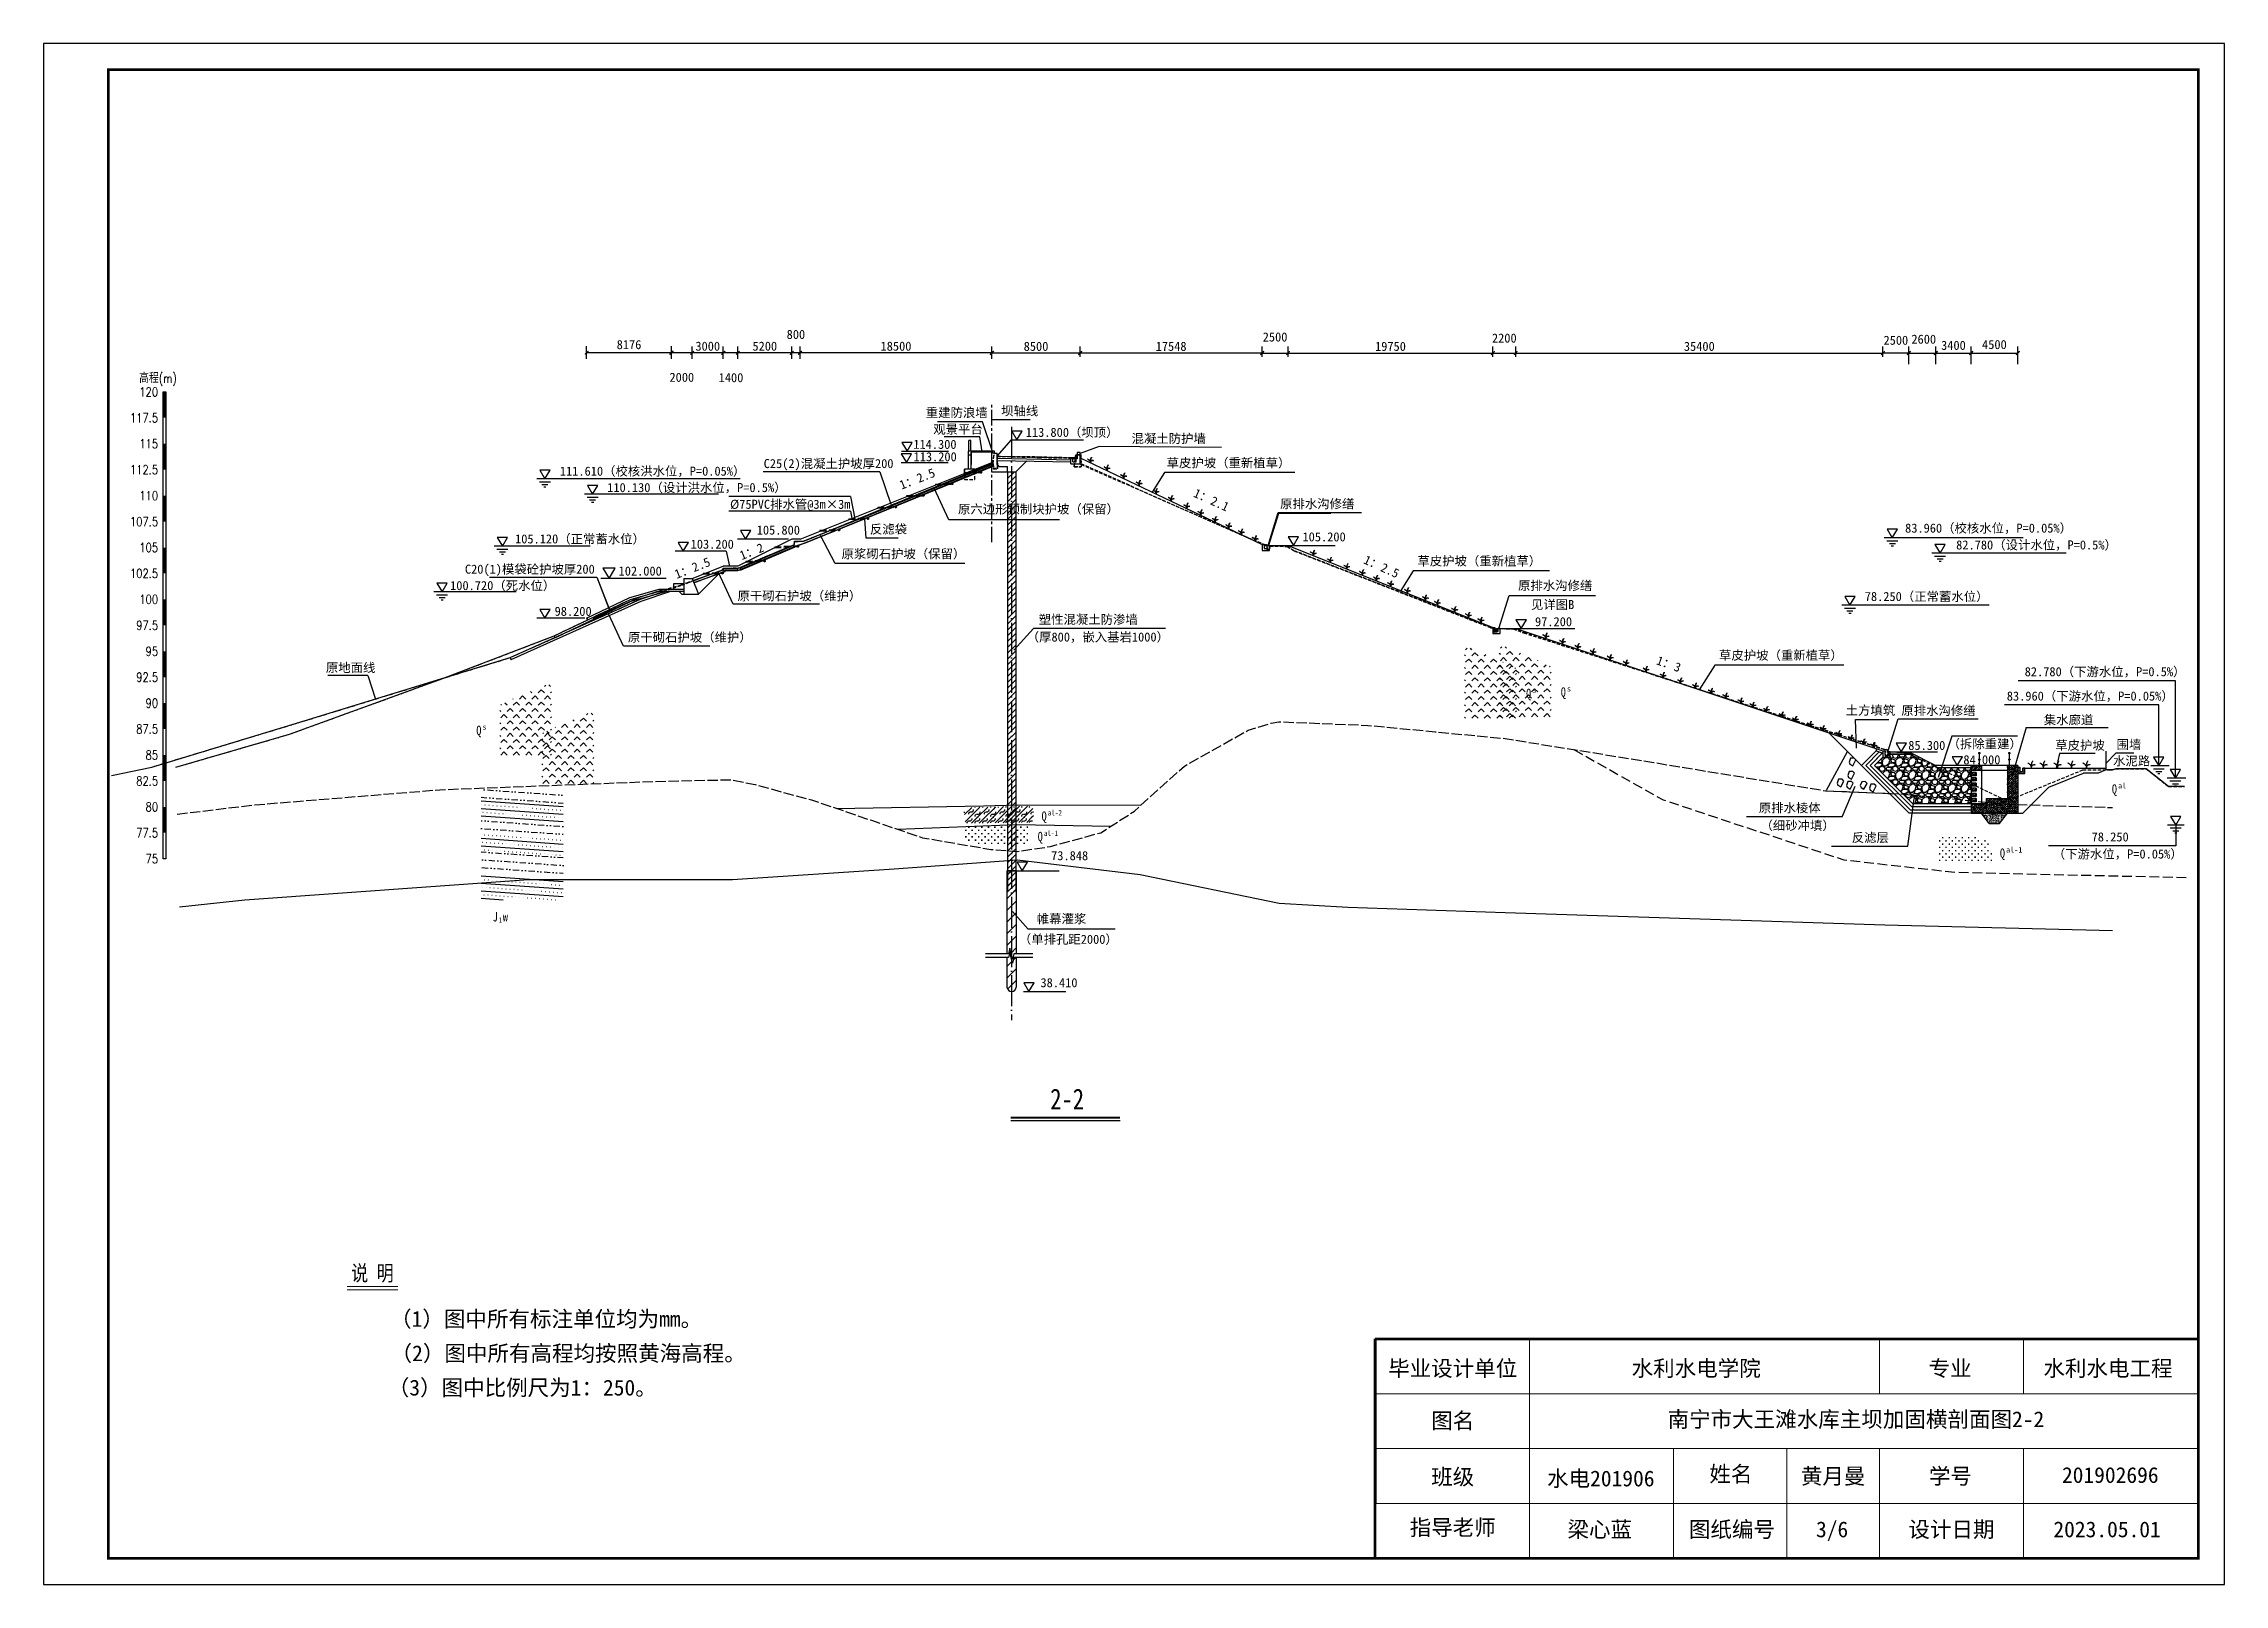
# Model space of a CAD drawing. Header units: millimetres. Extents: x 2456 to 5353, y 685 to 1986.
# Drawn here: x 3415 to 4256, y 694 to 1288 of the extents above; entities that cross this region are included whole.
import ezdxf
from ezdxf.enums import TextEntityAlignment as Align

# ---------------------------------------------------------------- set-up
doc = ezdxf.new("R2010")
doc.units = ezdxf.units.MM
for name, pattern in [('ACAD_ISO04W100', [30, 24, -3, 0, -3]), ('CENTER2', [1.125, 0.75, -0.125, 0.125, -0.125]), ('DASH', [0.35, 0.25, -0.1]), ('DASHED', [19.05, 12.7, -6.35]), ('line6', [20, 10, 0, 10]), ('PHANTOM2', [1.25, 0.625, -0.125, 0.125, -0.125, 0.125, -0.125]), ('X1', [5, 4, -1])]:
    doc.linetypes.add(name, pattern=pattern)
doc.layers.get('0').update_dxf_attribs({"color": 10})
doc.layers.add('0-剖面粗线TS', color=7, linetype='Continuous', lineweight=30)
doc.layers.add('结构线', color=201, linetype='Continuous', lineweight=30)
for name, color, linetype in [('0-地质', 7, 'Continuous'), ('0-外框', 6, 'Continuous'), ('2文字', 7, 'Continuous'), ('5C 大坝标注', 7, 'Continuous'), ('grass', 7, 'Continuous'), ('TC', 8, 'Continuous'), ('TXT-DIM', 7, 'Continuous'), ('TXT-NOTE', 2, 'Continuous'), ('中心线', 1, 'ACAD_ISO04W100'), ('图框', 7, 'Continuous'), ('隧洞轴线', 1, 'Continuous'), ('高程标尺', 7, 'Continuous')]:
    doc.layers.add(name, color=color, linetype=linetype)
doc.styles.add('g3.0', font='romans.shx', dxfattribs={"width": 0.75, "height": 3.5, "bigfont": 'hztxt5.shx'})
doc.styles.add('HT', font='', dxfattribs={"width": 0.8})
doc.styles.add('HZTXT5', font='romans.shx', dxfattribs={"width": 0.75, "bigfont": 'hztxt5.shx'})
doc.styles.add('lhz', font='k.shx', dxfattribs={"height": 1, "bigfont": 'hztxt.shx'})
doc.styles.add('st', font='', dxfattribs={"height": 1.23})
doc.styles.add('宋体', font='')
doc.styles.get('HT').set_extended_font_data('SimHei')
doc.styles.get('st').set_extended_font_data('SimSun')
doc.styles.get('宋体').set_extended_font_data('SimSun')
doc.linetypes.add('LINE7F', pattern='A,3,["×",lhz,S=0.25,R=0,X=0.01,Y=-0.1],-0.2,["×",lhz,S=0.25,R=0,X=0.01,Y=-0.1],-0.2,["×",lhz,S=0.25,R=0,X=0.01,Y=-0.1],-0.2,["×",lhz,S=0.25,R=0,X=0.01,Y=-0.1],-0.2', length=3.8)
doc.dimstyles.new('BLcr250', dxfattribs={"dimtxt": 3.5, "dimasz": 0.01, "dimexe": 2.5, "dimexo": 2, "dimgap": 0.8, "dimtad": 1, "dimdec": 0, "dimlfac": 250, "dimzin": 0, "dimdsep": 46, "dimtxsty": 'g3.0', "dimblk1": '_DIMX', "dimblk2": '_DIMX', "dimsah": 1, "dimcen": 0, "dimclrt": 256, "dimaunit": 1, "dimadec": 0, "dimazin": 0, "dimtfac": 1, "dimtdec": 0, "dimtix": 1, "dimtmove": 2, "dimatfit": 3, "dimldrblk": '_DIMX', "dimfxl": 1, "dimtolj": 1, "dimtzin": 0, "dimarcsym": 0})

msp = doc.modelspace()

# ---------------------------------------------------------------- texts
at = {"layer": '0-地质', "color": 0, "linetype": 'line6', "style": 'st', "width": 0.8}
for s, height, p in [('Q', 3.6, (3986.2692, 1035.3836)), ('Q', 3.6, (3999.6514, 1035.9228)), ('Q', 3.6, (3581.4357, 1021.1638)), ('Q', 3.6, (4212.1725, 998.523)), ('Q', 3.6, (3799.431, 988.0787)), ('al-1', 2.1, (3800.3105, 982.2523)), ('al-2', 2.1, (3801.8071, 990.1307)), ('Q', 3.6, (3797.9344, 980.2003)), ('Q', 3.6, (4169.0002, 973.8013)), ('J w', 3.6, (3587.7219, 949.2583))]:
    msp.add_text(s, height=height, dxfattribs=at).set_placement(p)
at = {"layer": '0-地质', "color": 0, "linetype": 'line6', "style": 'st'}
for s, p in [('s', (3988.6453, 1037.4355)), ('s', (4002.0275, 1037.9748)), ('s', (3583.8118, 1023.2158)), ('al', (4214.5487, 1000.575)), ('al-1', (4171.3763, 975.8533)), ('1', (3589.9779, 948.7505))]:
    msp.add_text(s, height=2.1, dxfattribs=at).set_placement(p)
at = {"layer": '2文字', "color": 0, "linetype": 'Continuous', "style": '宋体'}
for s, height, p in [('（1）图中所有标注单位均为mm。', 6.086447, (3608.338, 796.042)), ('（2）图中所有高程均按照黄海高程。', 6.086447, (3616.8604, 782.7989)), ('毕业设计单位', 6.08645, (3957.9684, 776.9961)), ('水利水电学院', 6.08645, (4051.8699, 776.9961)), ('专业', 6.08645, (4149.8, 776.9961)), ('水利水电工程', 6.08645, (4210.6539, 776.9961)), ('（3）图中比例尺为1：250。', 6.086447, (3599.1447, 769.5559)), ('图名', 6.08645, (3957.9684, 756.8313)), ('南宁市大王滩水库主坝加固横剖面图2-2', 6.086447, (4113.4545, 757.357)), ('姓名', 6.08645, (4065.2381, 736.2676)), ('班级', 6.08645, (3957.9684, 735.1643)), ('水电201906', 6.08645, (4015.0787, 734.5293)), ('黄月曼', 6.08645, (4104.6951, 735.4459)), ('学号', 6.08645, (4149.9063, 735.4459)), ('201902696', 6.08645, (4211.5579, 735.8567)), ('指导老师', 6.08645, (3957.9684, 715.6467)), ('梁心蓝', 6.08645, (4014.6838, 714.9026)), ('图纸编号', 6.08645, (4065.6491, 714.9026)), ('3/6', 6.08645, (4104.2841, 714.9026)), ('设计日期', 6.08645, (4150.3173, 714.9026)), ('2023.05.01', 6.08645, (4210.3249, 714.9026))]:
    msp.add_text(s, height=height, dxfattribs=at).set_placement(p, align=Align.MIDDLE_CENTER)
at = {"layer": 'TXT-DIM', "color": 0, "linetype": 'Continuous', "style": '宋体'}
for s, p in [('重建防浪墙', (3766.6966, 1145.4475)), ('坝轴线', (3790.9953, 1146.1139)), ('观景平台', (3767.2097, 1139.036)), ('113.800（坝顶）', (3811.2031, 1137.8565)), ('混凝土防护墙', (3848.4538, 1135.4686)), ('C25(2)混凝土护坡厚200', (3717.2881, 1125.8096)), ('草皮护坡（重新植草）', (3871.5152, 1126.0998)), ('111.610（校核洪水位，P=0.05%%%）', (3649.4202, 1122.8891)), ('110.130（设计洪水位，P=0.5%%%）', (3666.4789, 1116.556)), ('%%C75PVC排水管@3m×3m', (3702.4983, 1110.1029)), ('原六边形预制块护坡（保留）', (3798.2234, 1108.2743)), ('原排水沟修缮', (3905.7136, 1110.3227)), ('反滤袋', (3740.387, 1100.5106)), ('83.960（校核水位，P=0.05%%%）', (4164.613, 1100.9175)), ('105.120（正常蓄水位）', (3621.4064, 1096.7607)), ('原浆砌石护坡（保留）', (3746.15, 1091.0304)), ('105.200', (3908.3759, 1097.5484)), ('82.780（设计水位，P=0.5%%%）', (4183.1175, 1094.4433)), ('C20(1)模袋砼护坡厚200', (3602.0718, 1085.0951)), ('草皮护坡（重新植草）', (3968.2263, 1088.2357)), ('100.720（死水位）', (3591.5913, 1078.7755)), ('原干砌石护坡（维护）', (3706.028, 1074.8096)), ('原排水沟修缮', (3997.4845, 1078.7919)), ('78.250（正常蓄水位）', (4140.7344, 1074.558)), ('见详图B', (3996.5075, 1071.4485)), ('原干砌石护坡（维护）', (3663.7652, 1058.8713)), ('（厚800，嵌入基岩1000）', (3821.1197, 1058.9386)), ('塑性混凝土防渗墙', (3817.4124, 1065.7411)), ('97.200', (3996.8513, 1064.8441)), ('草皮护坡（重新植草）', (4084.5379, 1051.9083)), ('原地面线', (3532.9604, 1047.1384)), ('82.780（下游水位，P=0.5%%%）', (4209.553, 1045.578)), ('83.960（下游水位，P=0.05%%%）', (4203.8385, 1036.1695)), ('土方填筑', (4119.0823, 1030.6814)), ('原排水沟修缮', (4145.2952, 1030.601)), ('集水廊道', (4195.4687, 1026.9991)), ('85.300', (4140.7983, 1017.1445)), ('（拆除重建）', (4163.1422, 1017.7371)), ('草皮护坡', (4199.8876, 1017.1991)), ('围墙', (4218.7633, 1017.5386)), ('84.000', (4162.0515, 1011.6023)), ('水泥路', (4219.7651, 1011.1748)), ('原排水棱体', (4087.9541, 993.0752)), ('（细砂冲填）', (4090.9826, 986.2714)), ('反滤层', (4119.017, 981.6199)), ('78.250', (4211.5131, 981.8779))]:
    msp.add_text(s, height=3.5, dxfattribs=at).set_placement(p, align=Align.MIDDLE_CENTER)
for s, rotation, p in [('114.300', 359.8949433, (3758.294, 1133.2235)), ('113.200', 359.8949433, (3758.3734, 1128.4412)), ('1：2.5', 21.3637017, (3751.4536, 1119.9385)), ('1：2.1', 335.648654, (3864.8981, 1111.7995)), ('105.800', 359.8949433, (3697.9073, 1100.1654)), ('103.200', 359.8949433, (3672.4199, 1094.7267)), ('1：2', 21.3637017, (3687.5942, 1091.9376)), ('102.000', 359.8949433, (3644.6279, 1084.3688)), ('1：2.5', 21.3637017, (3664.7488, 1085.5629)), ('1：2.5', 335.648654, (3930.5222, 1086.0925)), ('98.200', 359.8949433, (3618.7652, 1068.8453)), ('1：3', 340.4605028, (4041.2924, 1048.5417)), ('73.848', 359.8949433, (3810.241, 974.6487)), ('帷幕灌浆', 359.8949433, (3807.1163, 950.3201)), ('（单排孔距2000）', 359.8949433, (3809.7346, 942.4196)), ('38.410', 359.8949433, (3806.1314, 925.6731))]:
    msp.add_text(s, height=3.5, rotation=rotation, dxfattribs=at).set_placement(p, align=Align.MIDDLE_CENTER)
at = {"layer": 'TXT-DIM', "color": 0, "linetype": 'Continuous', "insert": (4189.3965, 977.0362), "char_height": 3.5, "width": 61.789988, "attachment_point": 1, "style": '宋体'}
msp.add_mtext('（下游水位，P=0.05%）', dxfattribs=at)
at = {"layer": 'TXT-NOTE', "color": 0, "style": 'HT', "width": 0.8}
for s, height, p in [('2-2', 8, (3809.2784, 876.8224)), ('说 明', 6, (3541.371, 810.711))]:
    msp.add_text(s, height=height, dxfattribs=at).set_placement(p, align=Align.CENTER)
at = {"layer": '高程标尺', "color": 0, "style": 'HZTXT5', "width": 0.8}
msp.add_text('高程(m)', height=3.5, dxfattribs=at).set_placement((3458.6823, 1156.9413), align=Align.CENTER)
for s, p in [('120', (3458.6823, 1153.4413)), ('117.5', (3458.6823, 1143.4413)), ('115', (3458.6823, 1133.4413)), ('112.5', (3458.6823, 1123.4413)), ('110', (3458.6823, 1113.4413)), ('107.5', (3458.6823, 1103.4413)), ('105', (3458.6823, 1093.4413)), ('102.5', (3458.6823, 1083.4413)), ('100', (3458.6823, 1073.4413)), ('97.5', (3458.6823, 1063.4413)), ('95', (3458.6823, 1053.4413)), ('92.5', (3458.6823, 1043.4413)), ('90', (3458.6823, 1033.4413)), ('87.5', (3458.6823, 1023.4413)), ('85', (3458.6823, 1013.4413)), ('82.5', (3458.6823, 1003.4413)), ('80', (3458.6823, 993.4413)), ('77.5', (3458.6823, 983.4413)), ('75', (3458.6823, 973.4413))]:
    msp.add_text(s, height=3.5, dxfattribs=at).set_placement(p, align=Align.MIDDLE_RIGHT)

# ---------------------------------------------------------------- blocks, each defined once
blk = doc.blocks.new('_DIMX')
at = {"const_width": 50}
blk.add_lwpolyline([(-70, -70), (70, 70)], dxfattribs=at)
blk = doc.blocks.new('*D17')
at = {"layer": 'Defpoints', "color": 0, "linetype": 'Continuous', "transparency": 16777216}
for p in [(3814.28, 1168.42), (3814.28, 1164.91), (3884.47, 1164.91)]:
    blk.add_point(p, dxfattribs=at)
at = {"layer": 'TXT-DIM', "color": 0, "linetype": 'Continuous', "lineweight": -2, "transparency": 16777216}
for p, q in [((3814.28, 1166.91), (3814.28, 1170.92)), ((3884.47, 1166.91), (3884.47, 1170.92)), ((3884.46, 1168.42), (3814.29, 1168.42))]:
    blk.add_line(p, q, dxfattribs=at)
at = {"layer": 'TXT-DIM', "color": 0, "linetype": 'Continuous', "lineweight": -2, "transparency": 16777216, "xscale": 0.01, "yscale": 0.01, "zscale": 0.01, "rotation": 180}
blk.add_blockref('_DIMX', (3814.28, 1168.42), dxfattribs=at)
at = {"layer": 'TXT-DIM', "color": 0, "linetype": 'Continuous', "lineweight": -2, "transparency": 16777216, "xscale": 0.01, "yscale": 0.01, "zscale": 0.01}
blk.add_blockref('_DIMX', (3884.47, 1168.42), dxfattribs=at)
at = {"layer": 'TXT-DIM', "linetype": 'Continuous', "transparency": 16777216, "insert": (3849.37, 1170.97), "char_height": 3.5, "attachment_point": 5, "style": '宋体'}
blk.add_mtext('\\A1;17548', dxfattribs=at)
blk = doc.blocks.new('*D18')
at = {"layer": 'Defpoints', "color": 0, "linetype": 'Continuous', "transparency": 16777216}
for p in [(3884.47, 1164.91), (3894.47, 1168.42), (3894.47, 1164.91)]:
    blk.add_point(p, dxfattribs=at)
at = {"layer": 'TXT-DIM', "color": 0, "linetype": 'Continuous', "lineweight": -2, "transparency": 16777216}
for p, q in [((3884.47, 1166.91), (3884.47, 1170.92)), ((3894.47, 1166.91), (3894.47, 1170.92)), ((3884.48, 1168.42), (3894.46, 1168.42))]:
    blk.add_line(p, q, dxfattribs=at)
at = {"layer": 'TXT-DIM', "color": 0, "linetype": 'Continuous', "lineweight": -2, "transparency": 16777216, "xscale": 0.01, "yscale": 0.01, "zscale": 0.01, "rotation": 180}
blk.add_blockref('_DIMX', (3884.47, 1168.42), dxfattribs=at)
at = {"layer": 'TXT-DIM', "color": 0, "linetype": 'Continuous', "lineweight": -2, "transparency": 16777216, "xscale": 0.01, "yscale": 0.01, "zscale": 0.01}
blk.add_blockref('_DIMX', (3894.47, 1168.42), dxfattribs=at)
at = {"layer": 'TXT-DIM', "linetype": 'Continuous', "transparency": 16777216, "insert": (3889.47, 1174.58), "char_height": 3.5, "attachment_point": 5, "style": '宋体'}
blk.add_mtext('\\A1;2500', dxfattribs=at)
blk = doc.blocks.new('*D19')
at = {"layer": 'Defpoints', "color": 0, "linetype": 'Continuous', "transparency": 16777216}
for p in [(3894.47, 1164.91), (3973.47, 1168.42), (3973.47, 1164.91)]:
    blk.add_point(p, dxfattribs=at)
at = {"layer": 'TXT-DIM', "color": 0, "linetype": 'Continuous', "lineweight": -2, "transparency": 16777216}
for p, q in [((3894.47, 1166.91), (3894.47, 1170.92)), ((3973.47, 1166.91), (3973.47, 1170.92)), ((3894.48, 1168.42), (3973.46, 1168.42))]:
    blk.add_line(p, q, dxfattribs=at)
at = {"layer": 'TXT-DIM', "color": 0, "linetype": 'Continuous', "lineweight": -2, "transparency": 16777216, "xscale": 0.01, "yscale": 0.01, "zscale": 0.01, "rotation": 180}
blk.add_blockref('_DIMX', (3894.47, 1168.42), dxfattribs=at)
at = {"layer": 'TXT-DIM', "color": 0, "linetype": 'Continuous', "lineweight": -2, "transparency": 16777216, "xscale": 0.01, "yscale": 0.01, "zscale": 0.01}
blk.add_blockref('_DIMX', (3973.47, 1168.42), dxfattribs=at)
at = {"layer": 'TXT-DIM', "linetype": 'Continuous', "transparency": 16777216, "insert": (3933.97, 1170.97), "char_height": 3.5, "attachment_point": 5, "style": '宋体'}
blk.add_mtext('\\A1;19750', dxfattribs=at)
blk = doc.blocks.new('*D20')
at = {"layer": 'Defpoints', "color": 0, "linetype": 'Continuous', "transparency": 16777216}
for p in [(3982.27, 1164.91), (4123.87, 1168.42), (4123.87, 1164.91)]:
    blk.add_point(p, dxfattribs=at)
at = {"layer": 'TXT-DIM', "color": 0, "linetype": 'Continuous', "lineweight": -2, "transparency": 16777216}
for p, q in [((3982.27, 1166.91), (3982.27, 1170.92)), ((4123.87, 1166.91), (4123.87, 1170.92)), ((3982.28, 1168.42), (4123.86, 1168.42))]:
    blk.add_line(p, q, dxfattribs=at)
at = {"layer": 'TXT-DIM', "color": 0, "linetype": 'Continuous', "lineweight": -2, "transparency": 16777216, "xscale": 0.01, "yscale": 0.01, "zscale": 0.01, "rotation": 180}
blk.add_blockref('_DIMX', (3982.27, 1168.42), dxfattribs=at)
at = {"layer": 'TXT-DIM', "color": 0, "linetype": 'Continuous', "lineweight": -2, "transparency": 16777216, "xscale": 0.01, "yscale": 0.01, "zscale": 0.01}
blk.add_blockref('_DIMX', (4123.87, 1168.42), dxfattribs=at)
at = {"layer": 'TXT-DIM', "linetype": 'Continuous', "transparency": 16777216, "insert": (4053.07, 1170.97), "char_height": 3.5, "attachment_point": 5, "style": '宋体'}
blk.add_mtext('\\A1;35400', dxfattribs=at)
blk = doc.blocks.new('*D21')
at = {"layer": 'Defpoints', "color": 0, "linetype": 'Continuous', "transparency": 16777216}
for p in [(3780.28, 1168.42), (3780.28, 1164.91), (3814.28, 1164.91)]:
    blk.add_point(p, dxfattribs=at)
at = {"layer": 'TXT-DIM', "color": 0, "linetype": 'Continuous', "lineweight": -2, "transparency": 16777216}
for p, q in [((3780.28, 1166.91), (3780.28, 1170.92)), ((3814.28, 1166.91), (3814.28, 1170.92)), ((3814.27, 1168.42), (3780.29, 1168.42))]:
    blk.add_line(p, q, dxfattribs=at)
at = {"layer": 'TXT-DIM', "color": 0, "linetype": 'Continuous', "lineweight": -2, "transparency": 16777216, "xscale": 0.01, "yscale": 0.01, "zscale": 0.01, "rotation": 180}
blk.add_blockref('_DIMX', (3780.28, 1168.42), dxfattribs=at)
at = {"layer": 'TXT-DIM', "color": 0, "linetype": 'Continuous', "lineweight": -2, "transparency": 16777216, "xscale": 0.01, "yscale": 0.01, "zscale": 0.01}
blk.add_blockref('_DIMX', (3814.28, 1168.42), dxfattribs=at)
at = {"layer": 'TXT-DIM', "linetype": 'Continuous', "transparency": 16777216, "insert": (3797.28, 1170.97), "char_height": 3.5, "attachment_point": 5, "style": '宋体'}
blk.add_mtext('\\A1;8500', dxfattribs=at)
blk = doc.blocks.new('*D22')
at = {"layer": 'Defpoints', "color": 0, "linetype": 'Continuous', "transparency": 16777216}
for p in [(3973.47, 1164.91), (3982.27, 1168.42), (3982.27, 1164.91)]:
    blk.add_point(p, dxfattribs=at)
at = {"layer": 'TXT-DIM', "color": 0, "linetype": 'Continuous', "lineweight": -2, "transparency": 16777216}
for p, q in [((3973.47, 1166.91), (3973.47, 1170.92)), ((3982.27, 1166.91), (3982.27, 1170.92)), ((3973.48, 1168.42), (3982.26, 1168.42))]:
    blk.add_line(p, q, dxfattribs=at)
at = {"layer": 'TXT-DIM', "color": 0, "linetype": 'Continuous', "lineweight": -2, "transparency": 16777216, "xscale": 0.01, "yscale": 0.01, "zscale": 0.01, "rotation": 180}
blk.add_blockref('_DIMX', (3973.47, 1168.42), dxfattribs=at)
at = {"layer": 'TXT-DIM', "color": 0, "linetype": 'Continuous', "lineweight": -2, "transparency": 16777216, "xscale": 0.01, "yscale": 0.01, "zscale": 0.01}
blk.add_blockref('_DIMX', (3982.27, 1168.42), dxfattribs=at)
at = {"layer": 'TXT-DIM', "linetype": 'Continuous', "transparency": 16777216, "insert": (3977.87, 1174.15), "char_height": 3.5, "attachment_point": 5, "style": '宋体'}
blk.add_mtext('\\A1;2200', dxfattribs=at)
blk = doc.blocks.new('*D23')
at = {"layer": 'Defpoints', "color": 0, "linetype": 'Continuous', "transparency": 16777216}
for p in [(4123.87, 1168.42), (4123.87, 1164.91), (4133.87, 1164.91)]:
    blk.add_point(p, dxfattribs=at)
at = {"layer": 'TXT-DIM', "color": 0, "linetype": 'Continuous', "lineweight": -2, "transparency": 16777216}
for p, q in [((4123.87, 1166.91), (4123.87, 1170.92)), ((4133.87, 1166.91), (4133.87, 1170.92)), ((4133.86, 1168.42), (4123.88, 1168.42))]:
    blk.add_line(p, q, dxfattribs=at)
at = {"layer": 'TXT-DIM', "color": 0, "linetype": 'Continuous', "lineweight": -2, "transparency": 16777216, "xscale": 0.01, "yscale": 0.01, "zscale": 0.01, "rotation": 180}
blk.add_blockref('_DIMX', (4123.87, 1168.42), dxfattribs=at)
at = {"layer": 'TXT-DIM', "color": 0, "linetype": 'Continuous', "lineweight": -2, "transparency": 16777216, "xscale": 0.01, "yscale": 0.01, "zscale": 0.01}
blk.add_blockref('_DIMX', (4133.87, 1168.42), dxfattribs=at)
at = {"layer": 'TXT-DIM', "linetype": 'Continuous', "transparency": 16777216, "insert": (4128.87, 1173.33), "char_height": 3.5, "attachment_point": 5, "style": '宋体'}
blk.add_mtext('\\A1;2500', dxfattribs=at)
blk = doc.blocks.new('*D24')
at = {"layer": 'Defpoints', "color": 0, "linetype": 'Continuous', "transparency": 16777216}
for p in [(3656.68, 1168.49), (3656.68, 1164.13), (3664.68, 1164.13)]:
    blk.add_point(p, dxfattribs=at)
at = {"layer": 'TXT-DIM', "color": 0, "linetype": 'Continuous', "lineweight": -2, "transparency": 16777216}
for p, q in [((3656.68, 1166.13), (3656.68, 1170.99)), ((3664.68, 1166.13), (3664.68, 1170.99)), ((3664.67, 1168.49), (3656.69, 1168.49))]:
    blk.add_line(p, q, dxfattribs=at)
at = {"layer": 'TXT-DIM', "color": 0, "linetype": 'Continuous', "lineweight": -2, "transparency": 16777216, "xscale": 0.01, "yscale": 0.01, "zscale": 0.01, "rotation": 180}
blk.add_blockref('_DIMX', (3656.68, 1168.49), dxfattribs=at)
at = {"layer": 'TXT-DIM', "color": 0, "linetype": 'Continuous', "lineweight": -2, "transparency": 16777216, "xscale": 0.01, "yscale": 0.01, "zscale": 0.01}
blk.add_blockref('_DIMX', (3664.68, 1168.49), dxfattribs=at)
at = {"layer": 'TXT-DIM', "linetype": 'Continuous', "transparency": 16777216, "insert": (3660.68, 1159.05), "char_height": 3.5, "attachment_point": 5, "style": '宋体'}
blk.add_mtext('\\A1;2000', dxfattribs=at)
blk = doc.blocks.new('*D25')
at = {"layer": 'Defpoints', "color": 0, "linetype": 'Continuous', "transparency": 16777216}
for p in [(3623.97, 1164.13), (3656.68, 1168.56), (3656.68, 1164.13)]:
    blk.add_point(p, dxfattribs=at)
at = {"layer": 'TXT-DIM', "color": 0, "linetype": 'Continuous', "lineweight": -2, "transparency": 16777216}
for p, q in [((3623.97, 1166.13), (3623.97, 1171.06)), ((3656.68, 1166.13), (3656.68, 1171.06)), ((3623.98, 1168.56), (3656.67, 1168.56))]:
    blk.add_line(p, q, dxfattribs=at)
at = {"layer": 'TXT-DIM', "color": 0, "linetype": 'Continuous', "lineweight": -2, "transparency": 16777216, "xscale": 0.01, "yscale": 0.01, "zscale": 0.01, "rotation": 180}
blk.add_blockref('_DIMX', (3623.97, 1168.56), dxfattribs=at)
at = {"layer": 'TXT-DIM', "color": 0, "linetype": 'Continuous', "lineweight": -2, "transparency": 16777216, "xscale": 0.01, "yscale": 0.01, "zscale": 0.01}
blk.add_blockref('_DIMX', (3656.68, 1168.56), dxfattribs=at)
at = {"layer": 'TXT-DIM', "linetype": 'Continuous', "transparency": 16777216, "insert": (3640.32, 1171.64), "char_height": 3.5, "attachment_point": 5, "style": '宋体'}
blk.add_mtext('\\A1;8176', dxfattribs=at)
blk = doc.blocks.new('*D26')
at = {"layer": 'Defpoints', "color": 0, "linetype": 'Continuous', "transparency": 16777216}
for p in [(3706.28, 1168.49), (3706.28, 1164.12), (3780.28, 1164.12)]:
    blk.add_point(p, dxfattribs=at)
at = {"layer": 'TXT-DIM', "color": 0, "linetype": 'Continuous', "lineweight": -2, "transparency": 16777216}
for p, q in [((3706.28, 1166.12), (3706.28, 1170.99)), ((3780.28, 1166.12), (3780.28, 1170.99)), ((3780.27, 1168.49), (3706.29, 1168.49))]:
    blk.add_line(p, q, dxfattribs=at)
at = {"layer": 'TXT-DIM', "color": 0, "linetype": 'Continuous', "lineweight": -2, "transparency": 16777216, "xscale": 0.01, "yscale": 0.01, "zscale": 0.01, "rotation": 180}
blk.add_blockref('_DIMX', (3706.28, 1168.49), dxfattribs=at)
at = {"layer": 'TXT-DIM', "color": 0, "linetype": 'Continuous', "lineweight": -2, "transparency": 16777216, "xscale": 0.01, "yscale": 0.01, "zscale": 0.01}
blk.add_blockref('_DIMX', (3780.28, 1168.49), dxfattribs=at)
at = {"layer": 'TXT-DIM', "linetype": 'Continuous', "transparency": 16777216, "insert": (3743.28, 1171.04), "char_height": 3.5, "attachment_point": 5, "style": '宋体'}
blk.add_mtext('\\A1;18500', dxfattribs=at)
blk = doc.blocks.new('*D27')
at = {"layer": 'Defpoints', "color": 0, "linetype": 'Continuous', "transparency": 16777216}
for p in [(3676.68, 1168.49), (3676.68, 1164.12), (3682.28, 1164.12)]:
    blk.add_point(p, dxfattribs=at)
at = {"layer": 'TXT-DIM', "color": 0, "linetype": 'Continuous', "lineweight": -2, "transparency": 16777216}
for p, q in [((3676.68, 1166.12), (3676.68, 1170.99)), ((3682.28, 1166.12), (3682.28, 1170.99)), ((3682.27, 1168.49), (3676.69, 1168.49))]:
    blk.add_line(p, q, dxfattribs=at)
at = {"layer": 'TXT-DIM', "color": 0, "linetype": 'Continuous', "lineweight": -2, "transparency": 16777216, "xscale": 0.01, "yscale": 0.01, "zscale": 0.01, "rotation": 180}
blk.add_blockref('_DIMX', (3676.68, 1168.49), dxfattribs=at)
at = {"layer": 'TXT-DIM', "color": 0, "linetype": 'Continuous', "lineweight": -2, "transparency": 16777216, "xscale": 0.01, "yscale": 0.01, "zscale": 0.01}
blk.add_blockref('_DIMX', (3682.28, 1168.49), dxfattribs=at)
at = {"layer": 'TXT-DIM', "linetype": 'Continuous', "transparency": 16777216, "insert": (3679.65, 1158.91), "char_height": 3.5, "attachment_point": 5, "style": '宋体'}
blk.add_mtext('\\A1;1400', dxfattribs=at)
blk = doc.blocks.new('*D28')
at = {"layer": 'Defpoints', "color": 0, "linetype": 'Continuous', "transparency": 16777216}
for p in [(3664.68, 1168.49), (3664.68, 1164.12), (3676.68, 1164.12)]:
    blk.add_point(p, dxfattribs=at)
at = {"layer": 'TXT-DIM', "color": 0, "linetype": 'Continuous', "lineweight": -2, "transparency": 16777216}
for p, q in [((3664.68, 1166.12), (3664.68, 1170.99)), ((3676.68, 1166.12), (3676.68, 1170.99)), ((3676.67, 1168.49), (3664.69, 1168.49))]:
    blk.add_line(p, q, dxfattribs=at)
at = {"layer": 'TXT-DIM', "color": 0, "linetype": 'Continuous', "lineweight": -2, "transparency": 16777216, "xscale": 0.01, "yscale": 0.01, "zscale": 0.01, "rotation": 180}
blk.add_blockref('_DIMX', (3664.68, 1168.49), dxfattribs=at)
at = {"layer": 'TXT-DIM', "color": 0, "linetype": 'Continuous', "lineweight": -2, "transparency": 16777216, "xscale": 0.01, "yscale": 0.01, "zscale": 0.01}
blk.add_blockref('_DIMX', (3676.68, 1168.49), dxfattribs=at)
at = {"layer": 'TXT-DIM', "linetype": 'Continuous', "transparency": 16777216, "insert": (3670.68, 1171.04), "char_height": 3.5, "attachment_point": 5, "style": '宋体'}
blk.add_mtext('\\A1;3000', dxfattribs=at)
blk = doc.blocks.new('*D29')
at = {"layer": 'Defpoints', "color": 0, "linetype": 'Continuous', "transparency": 16777216}
for p in [(3703.08, 1168.49), (3703.08, 1164.12), (3706.28, 1164.12)]:
    blk.add_point(p, dxfattribs=at)
at = {"layer": 'TXT-DIM', "color": 0, "linetype": 'Continuous', "lineweight": -2, "transparency": 16777216}
for p, q in [((3703.08, 1166.12), (3703.08, 1170.99)), ((3706.28, 1166.12), (3706.28, 1170.99)), ((3706.27, 1168.49), (3703.09, 1168.49))]:
    blk.add_line(p, q, dxfattribs=at)
at = {"layer": 'TXT-DIM', "color": 0, "linetype": 'Continuous', "lineweight": -2, "transparency": 16777216, "xscale": 0.01, "yscale": 0.01, "zscale": 0.01, "rotation": 180}
blk.add_blockref('_DIMX', (3703.08, 1168.49), dxfattribs=at)
at = {"layer": 'TXT-DIM', "color": 0, "linetype": 'Continuous', "lineweight": -2, "transparency": 16777216, "xscale": 0.01, "yscale": 0.01, "zscale": 0.01}
blk.add_blockref('_DIMX', (3706.28, 1168.49), dxfattribs=at)
at = {"layer": 'TXT-DIM', "linetype": 'Continuous', "transparency": 16777216, "insert": (3704.68, 1175.57), "char_height": 3.5, "attachment_point": 5, "style": '宋体'}
blk.add_mtext('\\A1;800', dxfattribs=at)
blk = doc.blocks.new('*D30')
at = {"layer": 'Defpoints', "color": 0, "linetype": 'Continuous', "transparency": 16777216}
for p in [(3682.28, 1168.49), (3682.28, 1164.12), (3703.08, 1164.12)]:
    blk.add_point(p, dxfattribs=at)
at = {"layer": 'TXT-DIM', "color": 0, "linetype": 'Continuous', "lineweight": -2, "transparency": 16777216}
for p, q in [((3682.28, 1166.12), (3682.28, 1170.99)), ((3703.08, 1166.12), (3703.08, 1170.99)), ((3703.07, 1168.49), (3682.29, 1168.49))]:
    blk.add_line(p, q, dxfattribs=at)
at = {"layer": 'TXT-DIM', "color": 0, "linetype": 'Continuous', "lineweight": -2, "transparency": 16777216, "xscale": 0.01, "yscale": 0.01, "zscale": 0.01, "rotation": 180}
blk.add_blockref('_DIMX', (3682.28, 1168.49), dxfattribs=at)
at = {"layer": 'TXT-DIM', "color": 0, "linetype": 'Continuous', "lineweight": -2, "transparency": 16777216, "xscale": 0.01, "yscale": 0.01, "zscale": 0.01}
blk.add_blockref('_DIMX', (3703.08, 1168.49), dxfattribs=at)
at = {"layer": 'TXT-DIM', "linetype": 'Continuous', "transparency": 16777216, "insert": (3692.68, 1171.04), "char_height": 3.5, "attachment_point": 5, "style": '宋体'}
blk.add_mtext('\\A1;5200', dxfattribs=at)
blk = doc.blocks.new('$_grass2')
for points in [[(0.08, 0), (0.04, 0.09), (0.04, 0.18), (0, 0.28), (-0.04, 0.37), (-0.04, 0.46), (-0.08, 0.56), (-0.08, 0.65), (-0.16, 0.7), (-0.16, 0.79), (-0.23, 0.83), (-0.23, 0.93), (-0.31, 1.02), (-0.35, 1.11), (-0.43, 1.16), (-0.47, 1.25), (-0.55, 1.3), (-0.62, 1.34), (-0.7, 1.34), (-0.78, 1.39), (-0.86, 1.44), (-0.97, 1.44), (-1.05, 1.48), (-1.36, 1.48), (-1.44, 1.44), (-1.52, 1.44), (-1.52, 1.48)], [(1.75, 1.86), (1.71, 1.9), (1.79, 1.9), (1.64, 1.9), (1.56, 1.86), (1.44, 1.86), (1.36, 1.81), (1.29, 1.76), (1.21, 1.72), (1.13, 1.72), (1.09, 1.62), (1.01, 1.62), (0.94, 1.58), (0.86, 1.53), (0.74, 1.44), (0.66, 1.34), (0.66, 1.25), (0.58, 1.16), (0.51, 1.11), (0.51, 1.02), (0.43, 1.02), (0.39, 0.88), (0.35, 0.79), (0.27, 0.74), (0.27, 0.65), (0.23, 0.56), (0.2, 0.46), (0.12, 0.28), (0.08, 0.18), (0, 0), (0, 0.14), (0.04, 0.23), (0.04, 0.6), (0.08, 0.7), (0.08, 1.16), (0.04, 1.3), (0.04, 1.58), (0, 1.72), (0, 1.81), (-0.04, 1.9), (-0.04, 2.09), (-0.08, 2.18), (-0.08, 2.27), (-0.16, 2.37), (-0.16, 2.46), (-0.19, 2.55), (-0.23, 2.64), (-0.27, 2.74), (-0.31, 2.83), (-0.35, 2.92), (-0.39, 3.02), (-0.39, 3.11), (-0.39, 3.06)]]:
    blk.add_lwpolyline(points)
blk = doc.blocks.new('_grass2')
at = {"layer": 'grass'}
blk.add_blockref('$_grass2', (0, 0), dxfattribs=at)
blk = doc.blocks.new('*D31')
at = {"layer": 'Defpoints', "color": 0, "linetype": 'Continuous', "transparency": 16777216}
for p in [(4133.87, 1162.15), (4144.27, 1168.42), (4144.27, 1162.15)]:
    blk.add_point(p, dxfattribs=at)
at = {"layer": 'TXT-DIM', "color": 0, "linetype": 'Continuous', "lineweight": -2, "transparency": 16777216}
for p, q in [((4133.87, 1164.15), (4133.87, 1170.92)), ((4144.27, 1164.15), (4144.27, 1170.92)), ((4133.88, 1168.42), (4144.26, 1168.42))]:
    blk.add_line(p, q, dxfattribs=at)
at = {"layer": 'TXT-DIM', "color": 0, "linetype": 'Continuous', "lineweight": -2, "transparency": 16777216, "xscale": 0.01, "yscale": 0.01, "zscale": 0.01, "rotation": 180}
blk.add_blockref('_DIMX', (4133.87, 1168.42), dxfattribs=at)
at = {"layer": 'TXT-DIM', "color": 0, "linetype": 'Continuous', "lineweight": -2, "transparency": 16777216, "xscale": 0.01, "yscale": 0.01, "zscale": 0.01}
blk.add_blockref('_DIMX', (4144.27, 1168.42), dxfattribs=at)
at = {"layer": 'TXT-DIM', "linetype": 'Continuous', "transparency": 16777216, "insert": (4139.63, 1173.74), "char_height": 3.5, "attachment_point": 5, "style": '宋体'}
blk.add_mtext('\\A1;2600', dxfattribs=at)
blk = doc.blocks.new('*D32')
at = {"layer": 'Defpoints', "color": 0, "linetype": 'Continuous', "transparency": 16777216}
for p in [(4144.27, 1162.15), (4157.87, 1168.42), (4157.87, 1162.15)]:
    blk.add_point(p, dxfattribs=at)
at = {"layer": 'TXT-DIM', "color": 0, "linetype": 'Continuous', "lineweight": -2, "transparency": 16777216}
for p, q in [((4144.27, 1164.15), (4144.27, 1170.92)), ((4157.87, 1164.15), (4157.87, 1170.92)), ((4144.28, 1168.42), (4157.86, 1168.42))]:
    blk.add_line(p, q, dxfattribs=at)
at = {"layer": 'TXT-DIM', "color": 0, "linetype": 'Continuous', "lineweight": -2, "transparency": 16777216, "xscale": 0.01, "yscale": 0.01, "zscale": 0.01, "rotation": 180}
blk.add_blockref('_DIMX', (4144.27, 1168.42), dxfattribs=at)
at = {"layer": 'TXT-DIM', "color": 0, "linetype": 'Continuous', "lineweight": -2, "transparency": 16777216, "xscale": 0.01, "yscale": 0.01, "zscale": 0.01}
blk.add_blockref('_DIMX', (4157.87, 1168.42), dxfattribs=at)
at = {"layer": 'TXT-DIM', "linetype": 'Continuous', "transparency": 16777216, "insert": (4151.07, 1171.36), "char_height": 3.5, "attachment_point": 5, "style": '宋体'}
blk.add_mtext('\\A1;3400', dxfattribs=at)
blk = doc.blocks.new('*D33')
at = {"layer": 'Defpoints', "color": 0, "linetype": 'Continuous', "transparency": 16777216}
for p in [(4157.87, 1162.15), (4175.87, 1168.42), (4175.87, 1162.15)]:
    blk.add_point(p, dxfattribs=at)
at = {"layer": 'TXT-DIM', "color": 0, "linetype": 'Continuous', "lineweight": -2, "transparency": 16777216}
for p, q in [((4157.87, 1164.15), (4157.87, 1170.92)), ((4175.87, 1164.15), (4175.87, 1170.92)), ((4157.88, 1168.42), (4175.86, 1168.42))]:
    blk.add_line(p, q, dxfattribs=at)
at = {"layer": 'TXT-DIM', "color": 0, "linetype": 'Continuous', "lineweight": -2, "transparency": 16777216, "xscale": 0.01, "yscale": 0.01, "zscale": 0.01, "rotation": 180}
blk.add_blockref('_DIMX', (4157.87, 1168.42), dxfattribs=at)
at = {"layer": 'TXT-DIM', "color": 0, "linetype": 'Continuous', "lineweight": -2, "transparency": 16777216, "xscale": 0.01, "yscale": 0.01, "zscale": 0.01}
blk.add_blockref('_DIMX', (4175.87, 1168.42), dxfattribs=at)
at = {"layer": 'TXT-DIM', "linetype": 'Continuous', "transparency": 16777216, "insert": (4166.87, 1171.67), "char_height": 3.5, "attachment_point": 5, "style": '宋体'}
blk.add_mtext('\\A1;4500', dxfattribs=at)

# ---------------------------------------------------------------- dimensions: what is measured, and where the dimension line sits
at = {"layer": 'TXT-DIM', "color": 0, "linetype": 'Continuous'}
for base, p1, p2, picture, middle in [((3703.0765, 1168.4917), (3706.2765, 1164.1154), (3703.0765, 1164.1154), '*D29', (3704.6765, 1175.5749)), ((3656.6765, 1168.5601), (3623.973, 1164.1284), (3656.6765, 1164.1284), '*D25', (3640.3247, 1171.6449)), ((3656.6765, 1168.4917), (3664.6765, 1164.1284), (3656.6765, 1164.1284), '*D24', (3660.6765, 1159.0541)), ((3676.6765, 1168.4917), (3682.2765, 1164.1154), (3676.6765, 1164.1154), '*D27', (3679.648, 1158.9141)), ((3894.4669, 1168.4169), (3884.4669, 1164.9143), (3894.4669, 1164.9143), '*D18', (3889.4669, 1174.5756)), ((3982.2669, 1168.4169), (3973.4669, 1164.9143), (3982.2669, 1164.9143), '*D22', (3977.8669, 1174.148)), ((4123.8669, 1168.4169), (4133.8669, 1164.9143), (4123.8669, 1164.9143), '*D23', (4128.8669, 1173.3315)), ((4144.2669, 1168.4169), (4133.8669, 1162.1473), (4144.2669, 1162.1473), '*D31', (4139.6348, 1173.7388)), ((4157.8669, 1168.4169), (4144.2669, 1162.1473), (4157.8669, 1162.1473), '*D32', (4151.0669, 1171.3576)), ((4175.8669, 1168.4169), (4157.8669, 1162.1473), (4175.8669, 1162.1473), '*D33', (4166.8669, 1171.6683))]:
    dim = msp.add_linear_dim(base=base, p1=p1, p2=p2, dimstyle='BLcr250', override={"dimtxsty": '宋体'}, dxfattribs=at)
    dim.commit()
    dim.dimension.update_dxf_attribs({"geometry": picture, "text_midpoint": middle, "dimtype": 160})
for base, p1, p2, picture, middle in [((3664.6765, 1168.4917), (3676.6765, 1164.1154), (3664.6765, 1164.1154), '*D28', (3670.6765, 1171.0417)), ((3682.2765, 1168.4917), (3703.0765, 1164.1154), (3682.2765, 1164.1154), '*D30', (3692.6765, 1171.0417)), ((3706.2765, 1168.4917), (3780.2765, 1164.1154), (3706.2765, 1164.1154), '*D26', (3743.2765, 1171.0417)), ((3780.2765, 1168.4169), (3814.2765, 1164.9143), (3780.2765, 1164.9143), '*D21', (3797.2765, 1170.9669)), ((3814.2765, 1168.4169), (3884.4669, 1164.9143), (3814.2765, 1164.9143), '*D17', (3849.3717, 1170.9669)), ((3973.4669, 1168.4169), (3894.4669, 1164.9143), (3973.4669, 1164.9143), '*D19', (3933.9669, 1170.9669)), ((4123.8669, 1168.4169), (3982.2669, 1164.9143), (4123.8669, 1164.9143), '*D20', (4053.0669, 1170.9669))]:
    dim = msp.add_linear_dim(base=base, p1=p1, p2=p2, dimstyle='BLcr250', override={"dimtxsty": '宋体'}, dxfattribs=at)
    dim.commit()
    dim.dimension.update_dxf_attribs({"geometry": picture, "text_midpoint": middle})

# ---------------------------------------------------------------- hatches: boundary and pattern name
h = msp.add_hatch()
h.set_pattern_fill('ANSI31', color=0, scale=0.5, style=0)
h.set_pattern_definition([(45, (3787.2701, 1094.0545), (-1.122532, 1.122532), [])])
h.paths.add_polyline_path([(3789.4765, 1122.6413), (3786.2765, 1122.6413), (3786.2765, 1056.82), (3786.2765, 968.7762), (3789.4765, 968.7762)])
h = msp.add_hatch()
h.set_pattern_fill('ANSI31', color=0, scale=0.5, style=0)
h.set_pattern_definition([(45, (3787.2701, 1094.0545), (-1.122532, 1.122532), [])])
h.paths.add_polyline_path([(3789.4765, 1122.6413), (3786.2765, 1122.6413), (3786.2765, 1056.82), (3786.2765, 960.6601), (3789.4765, 960.6601)])
h = msp.add_hatch()
h.set_pattern_fill('钢筋混凝土', color=0, scale=0.4, angle=45, style=0)
h.set_pattern_definition([(95, (1551.607, 1503.8633), (2.206208, 1.8512283), [0.3, -3.3]), (40, (1551.607, 1503.8633), (-2.5199687, 1.7350726), [0.24, -2.64]), (145.4514, (1551.791, 1504.0175), (-0.313758, 3.586301), [0.2549608, -2.8045684]), (91.1842, (1551.0414, 1504.429), (3.486772, 2.550455), [0.45, -4.95]), (141.6356, (1551.332, 1504.6415), (-0.111596, 5.398847), [0.382441, -4.206852]), (36.1842, (1551.0414, 1504.429), (-0.1116, 5.398847), [0.36, -3.96]), (66, (1551.4657, 1504.5704), (2.8270863, 0.54953), [0.3, -3.3]), (11, (1551.4657, 1504.5704), (-1.3628344, 2.7392337), [0.24, -2.64]), (116.4514, (1551.7013, 1504.6162), (1.4642545, 3.2887625), [0.2549608, -2.8045684]), (82.5, (1551.6071, 1503.8633), (-0.90717274, 0.97595927), [0, -2.608, 0, -2.68, 0, -2.65]), (52.5, (1551.6071, 1503.8633), (-0.3714918, 1.8596378), [0, -1.528, 0, -2.548, 0, -1.01]), (12.5, (1550.9764, 1503.2325), (1.57367267, 1.44608305), [0, -1, 0, -3.12, 0, -4.14]), (2.5, (1550.6935, 1502.9497), (1.3663599, 1.9326392), [0, -1.3, 0, -2.072, 0, -2.94]), (45, (1551.6071, 1503.86325), (-0.42426407, 0.42426407), [0.4])])
h.paths.add_polyline_path([(4163.8669, 996.6413), (4163.8669, 994.6413), (4159.8669, 994.6418), (4159.7841, 994.6477), (4157.8669, 994.6413), (4157.8669, 991.0413), (4175.8669, 991.0413), (4175.8669, 1009.4413), (4171.8669, 1009.4413), (4171.8669, 996.6413)])
h = msp.add_hatch()
h.set_pattern_fill('钢筋混凝土', color=0, scale=0.4, angle=45, style=0)
h.set_pattern_definition([(95, (1551.607, 1504.6633), (2.206208, 1.8512283), [0.3, -3.3]), (40, (1551.607, 1504.6633), (-2.5199687, 1.7350726), [0.24, -2.64]), (145.4514, (1551.791, 1504.8175), (-0.313758, 3.586301), [0.2549608, -2.8045684]), (91.1842, (1551.0414, 1505.229), (3.486772, 2.550455), [0.45, -4.95]), (141.6356, (1551.332, 1505.4415), (-0.111596, 5.398847), [0.382441, -4.206852]), (36.1842, (1551.0414, 1505.229), (-0.1116, 5.398847), [0.36, -3.96]), (66, (1551.4657, 1505.3704), (2.8270863, 0.54953), [0.3, -3.3]), (11, (1551.4657, 1505.3704), (-1.3628344, 2.7392337), [0.24, -2.64]), (116.4514, (1551.7013, 1505.4162), (1.4642545, 3.2887625), [0.2549608, -2.8045684]), (82.5, (1551.6071, 1504.6633), (-0.90717274, 0.97595927), [0, -2.608, 0, -2.68, 0, -2.65]), (52.5, (1551.6071, 1504.6633), (-0.3714918, 1.8596378), [0, -1.528, 0, -2.548, 0, -1.01]), (12.5, (1550.9764, 1504.0325), (1.57367267, 1.44608305), [0, -1, 0, -3.12, 0, -4.14]), (2.5, (1550.6935, 1503.7497), (1.3663599, 1.9326392), [0, -1.3, 0, -2.072, 0, -2.94]), (45, (1551.6071, 1504.66325), (-0.42426407, 0.42426407), [0.4])])
h.paths.add_polyline_path([(4161.8669, 1009.4413), (4157.8669, 1009.4413), (4157.8669, 1007.4413), (4159.8669, 1007.4413), (4161.8669, 1007.4413)], flags=17)
h = msp.add_hatch()
h.set_pattern_fill('钢筋混凝土', color=0, scale=0.4, angle=45, style=0)
h.set_pattern_definition([(95, (1551.607, 1504.9033), (2.206208, 1.8512283), [0.3, -3.3]), (40, (1551.607, 1504.9033), (-2.5199687, 1.7350726), [0.24, -2.64]), (145.4514, (1551.791, 1505.0575), (-0.313758, 3.586301), [0.2549608, -2.8045684]), (91.1842, (1551.0414, 1505.469), (3.486772, 2.550455), [0.45, -4.95]), (141.6356, (1551.332, 1505.6815), (-0.111596, 5.398847), [0.382441, -4.206852]), (36.1842, (1551.0414, 1505.469), (-0.1116, 5.398847), [0.36, -3.96]), (66, (1551.4657, 1505.6104), (2.8270863, 0.54953), [0.3, -3.3]), (11, (1551.4657, 1505.6104), (-1.3628344, 2.7392337), [0.24, -2.64]), (116.4514, (1551.7013, 1505.6562), (1.4642545, 3.2887625), [0.2549608, -2.8045684]), (82.5, (1551.6071, 1504.9033), (-0.90717274, 0.97595927), [0, -2.608, 0, -2.68, 0, -2.65]), (52.5, (1551.6071, 1504.9033), (-0.3714918, 1.8596378), [0, -1.528, 0, -2.548, 0, -1.01]), (12.5, (1550.9764, 1504.2725), (1.57367267, 1.44608305), [0, -1, 0, -3.12, 0, -4.14]), (2.5, (1550.6935, 1503.9897), (1.3663599, 1.9326392), [0, -1.3, 0, -2.072, 0, -2.94]), (45, (1551.6071, 1504.90325), (-0.42426407, 0.42426407), [0.4])])
h.paths.add_polyline_path([(4159.8669, 1006.6413), (4157.8669, 1006.6413), (4157.8669, 1005.4413), (4159.8669, 1005.4413)], flags=17)
h = msp.add_hatch()
h.set_pattern_fill('钢筋混凝土', color=0, scale=0.4, angle=45, style=0)
h.set_pattern_definition([(95, (1551.607, 1502.9033), (2.206208, 1.8512283), [0.3, -3.3]), (40, (1551.607, 1502.9033), (-2.5199687, 1.7350726), [0.24, -2.64]), (145.4514, (1551.791, 1503.0575), (-0.313758, 3.586301), [0.2549608, -2.8045684]), (91.1842, (1551.0414, 1503.469), (3.486772, 2.550455), [0.45, -4.95]), (141.6356, (1551.332, 1503.6815), (-0.111596, 5.398847), [0.382441, -4.206852]), (36.1842, (1551.0414, 1503.469), (-0.1116, 5.398847), [0.36, -3.96]), (66, (1551.4657, 1503.6104), (2.8270863, 0.54953), [0.3, -3.3]), (11, (1551.4657, 1503.6104), (-1.3628344, 2.7392337), [0.24, -2.64]), (116.4514, (1551.7013, 1503.6562), (1.4642545, 3.2887625), [0.2549608, -2.8045684]), (82.5, (1551.6071, 1502.9033), (-0.90717274, 0.97595927), [0, -2.608, 0, -2.68, 0, -2.65]), (52.5, (1551.6071, 1502.9033), (-0.3714918, 1.8596378), [0, -1.528, 0, -2.548, 0, -1.01]), (12.5, (1550.9764, 1502.2725), (1.57367267, 1.44608305), [0, -1, 0, -3.12, 0, -4.14]), (2.5, (1550.6935, 1501.9897), (1.3663599, 1.9326392), [0, -1.3, 0, -2.072, 0, -2.94]), (45, (1551.6071, 1502.90325), (-0.42426407, 0.42426407), [0.4])])
h.paths.add_polyline_path([(4159.8669, 1004.6413), (4157.8669, 1004.6413), (4157.8669, 1003.4413), (4159.8669, 1003.4413)], flags=17)
h = msp.add_hatch()
h.set_pattern_fill('钢筋混凝土', color=0, scale=0.4, angle=45, style=0)
h.set_pattern_definition([(95, (1551.607, 1500.9033), (2.206208, 1.8512283), [0.3, -3.3]), (40, (1551.607, 1500.9033), (-2.5199687, 1.7350726), [0.24, -2.64]), (145.4514, (1551.791, 1501.0575), (-0.313758, 3.586301), [0.2549608, -2.8045684]), (91.1842, (1551.0414, 1501.469), (3.486772, 2.550455), [0.45, -4.95]), (141.6356, (1551.332, 1501.6815), (-0.111596, 5.398847), [0.382441, -4.206852]), (36.1842, (1551.0414, 1501.469), (-0.1116, 5.398847), [0.36, -3.96]), (66, (1551.4657, 1501.6104), (2.8270863, 0.54953), [0.3, -3.3]), (11, (1551.4657, 1501.6104), (-1.3628344, 2.7392337), [0.24, -2.64]), (116.4514, (1551.7013, 1501.6562), (1.4642545, 3.2887625), [0.2549608, -2.8045684]), (82.5, (1551.6071, 1500.9033), (-0.90717274, 0.97595927), [0, -2.608, 0, -2.68, 0, -2.65]), (52.5, (1551.6071, 1500.9033), (-0.3714918, 1.8596378), [0, -1.528, 0, -2.548, 0, -1.01]), (12.5, (1550.9764, 1500.2725), (1.57367267, 1.44608305), [0, -1, 0, -3.12, 0, -4.14]), (2.5, (1550.6935, 1499.9897), (1.3663599, 1.9326392), [0, -1.3, 0, -2.072, 0, -2.94]), (45, (1551.6071, 1500.90325), (-0.42426407, 0.42426407), [0.4])])
h.paths.add_polyline_path([(4159.8669, 1002.6413), (4157.8669, 1002.6413), (4157.8669, 1001.4413), (4159.8669, 1001.4413)], flags=17)
h = msp.add_hatch()
h.set_pattern_fill('三角、点混合（混凝土）', color=0, scale=0.004, style=0)
h.set_pattern_definition([(50, (1563.6071, 1560.9134), (0.72873868, -0.06375634), [0.0762, -0.8382]), (355, (1563.6071, 1560.9134), (-0.1409713, 0.76422657), [0.06096, -0.67056]), (100.451, (1563.6678, 1560.9081), (0.58777, 0.70046675), [0.06476, -0.71236]), (46.1842, (1563.6071, 1561.1166), (1.08431616, -0.1681693), [0.1143, -1.2573]), (96.6356, (1563.6975, 1561.1026), (0.94961694, 0.98970222), [0.09714, -1.06854]), (351.184, (1563.6071, 1561.1166), (0.9496184, 0.98970047), [0.09144, -1.00584]), (21, (1563.7087, 1561.0658), (0.60645952, -0.40906207), [0.0762, -0.8382]), (326, (1563.7087, 1561.0658), (0.24720811, 0.73675186), [0.06096, -0.67056]), (71.4514, (1563.7592, 1561.0317), (0.85366596, 0.32769143), [0.06476, -0.71236]), (37.5, (1563.6071, 1560.91339), (0.012354413, 0.338220155), [0, -0.662432, 0, -0.68072, 0, -0.6731]), (7.5, (1563.6071, 1560.9134), (0.26727865, 0.4007223), [0, -0.388112, 0, -0.647192, 0, -0.25654]), (327.5, (1563.38052, 1560.91339), (0.54236238, -0.022914976), [0, -0.254, 0, -0.79248, 0, -1.05156]), (317.5, (1563.2789, 1560.9134), (0.592516726, 0.10170596), [0, -0.3302, 0, -0.526288, 0, -0.74676])])
h.paths.add_polyline_path([(4178.6669, 1008.3333), (4177.8669, 1008.3333), (4177.8669, 1007.1333), (4176.6669, 1007.1333), (4176.6669, 1008.7333), (4175.8669, 1008.7333), (4175.8669, 1006.3333), (4178.6669, 1006.3333)])
h = msp.add_hatch()
h.set_pattern_fill('钢筋混凝土', color=0, scale=0.4, angle=45, style=0)
h.set_pattern_definition([(95, (1551.607, 1498.9033), (2.206208, 1.8512283), [0.3, -3.3]), (40, (1551.607, 1498.9033), (-2.5199687, 1.7350726), [0.24, -2.64]), (145.4514, (1551.791, 1499.0575), (-0.313758, 3.586301), [0.2549608, -2.8045684]), (91.1842, (1551.0414, 1499.469), (3.486772, 2.550455), [0.45, -4.95]), (141.6356, (1551.332, 1499.6815), (-0.111596, 5.398847), [0.382441, -4.206852]), (36.1842, (1551.0414, 1499.469), (-0.1116, 5.398847), [0.36, -3.96]), (66, (1551.4657, 1499.6104), (2.8270863, 0.54953), [0.3, -3.3]), (11, (1551.4657, 1499.6104), (-1.3628344, 2.7392337), [0.24, -2.64]), (116.4514, (1551.7013, 1499.6562), (1.4642545, 3.2887625), [0.2549608, -2.8045684]), (82.5, (1551.6071, 1498.9033), (-0.90717274, 0.97595927), [0, -2.608, 0, -2.68, 0, -2.65]), (52.5, (1551.6071, 1498.9033), (-0.3714918, 1.8596378), [0, -1.528, 0, -2.548, 0, -1.01]), (12.5, (1550.9764, 1498.2725), (1.57367267, 1.44608305), [0, -1, 0, -3.12, 0, -4.14]), (2.5, (1550.6935, 1497.9897), (1.3663599, 1.9326392), [0, -1.3, 0, -2.072, 0, -2.94]), (45, (1551.6071, 1498.90325), (-0.42426407, 0.42426407), [0.4])])
h.paths.add_polyline_path([(4159.8669, 1000.6413), (4157.8669, 1000.6413), (4157.8669, 999.4413), (4159.8669, 999.4413)], flags=17)
h = msp.add_hatch()
h.set_pattern_fill('钢筋混凝土', color=0, scale=0.4, angle=45, style=0)
h.set_pattern_definition([(95, (1551.607, 1496.9033), (2.206208, 1.8512283), [0.3, -3.3]), (40, (1551.607, 1496.9033), (-2.5199687, 1.7350726), [0.24, -2.64]), (145.4514, (1551.791, 1497.0575), (-0.313758, 3.586301), [0.2549608, -2.8045684]), (91.1842, (1551.0414, 1497.469), (3.486772, 2.550455), [0.45, -4.95]), (141.6356, (1551.332, 1497.6815), (-0.111596, 5.398847), [0.382441, -4.206852]), (36.1842, (1551.0414, 1497.469), (-0.1116, 5.398847), [0.36, -3.96]), (66, (1551.4657, 1497.6104), (2.8270863, 0.54953), [0.3, -3.3]), (11, (1551.4657, 1497.6104), (-1.3628344, 2.7392337), [0.24, -2.64]), (116.4514, (1551.7013, 1497.6562), (1.4642545, 3.2887625), [0.2549608, -2.8045684]), (82.5, (1551.6071, 1496.9033), (-0.90717274, 0.97595927), [0, -2.608, 0, -2.68, 0, -2.65]), (52.5, (1551.6071, 1496.9033), (-0.3714918, 1.8596378), [0, -1.528, 0, -2.548, 0, -1.01]), (12.5, (1550.9764, 1496.2725), (1.57367267, 1.44608305), [0, -1, 0, -3.12, 0, -4.14]), (2.5, (1550.6935, 1495.9897), (1.3663599, 1.9326392), [0, -1.3, 0, -2.072, 0, -2.94]), (45, (1551.6071, 1496.90325), (-0.42426407, 0.42426407), [0.4])])
h.paths.add_polyline_path([(4159.8669, 998.6413), (4157.8669, 998.6413), (4157.8669, 997.4413), (4159.8669, 997.4413)], flags=17)
h = msp.add_hatch()
h.set_pattern_fill('钢筋混凝土', color=0, scale=0.4, angle=45, style=0)
h.set_pattern_definition([(95, (1551.607, 1494.9033), (2.206208, 1.8512283), [0.3, -3.3]), (40, (1551.607, 1494.9033), (-2.5199687, 1.7350726), [0.24, -2.64]), (145.4514, (1551.791, 1495.0575), (-0.313758, 3.586301), [0.2549608, -2.8045684]), (91.1842, (1551.0414, 1495.469), (3.486772, 2.550455), [0.45, -4.95]), (141.6356, (1551.332, 1495.6815), (-0.111596, 5.398847), [0.382441, -4.206852]), (36.1842, (1551.0414, 1495.469), (-0.1116, 5.398847), [0.36, -3.96]), (66, (1551.4657, 1495.6104), (2.8270863, 0.54953), [0.3, -3.3]), (11, (1551.4657, 1495.6104), (-1.3628344, 2.7392337), [0.24, -2.64]), (116.4514, (1551.7013, 1495.6562), (1.4642545, 3.2887625), [0.2549608, -2.8045684]), (82.5, (1551.6071, 1494.9033), (-0.90717274, 0.97595927), [0, -2.608, 0, -2.68, 0, -2.65]), (52.5, (1551.6071, 1494.9033), (-0.3714918, 1.8596378), [0, -1.528, 0, -2.548, 0, -1.01]), (12.5, (1550.9764, 1494.2725), (1.57367267, 1.44608305), [0, -1, 0, -3.12, 0, -4.14]), (2.5, (1550.6935, 1493.9897), (1.3663599, 1.9326392), [0, -1.3, 0, -2.072, 0, -2.94]), (45, (1551.6071, 1494.90325), (-0.42426407, 0.42426407), [0.4])])
h.paths.add_polyline_path([(4159.8669, 996.6413), (4157.8669, 996.6413), (4157.8669, 995.4413), (4159.8669, 995.4413)], flags=17)
h = msp.add_hatch()
h.set_pattern_fill('三角、点混合（混凝土）', color=0, scale=0.004, style=0)
h.set_pattern_definition([(50, (3014.4305, 877.7793), (0.72873868, -0.06375634), [0.0762, -0.8382]), (355, (3014.4305, 877.7793), (-0.1409713, 0.76422657), [0.06096, -0.67056]), (100.451, (3014.4912, 877.774), (0.58777, 0.70046675), [0.06476, -0.71236]), (46.1842, (3014.4305, 877.9825), (1.08431616, -0.1681693), [0.1143, -1.2573]), (96.6356, (3014.5209, 877.9685), (0.9496169, 0.9897022), [0.09714, -1.06854]), (351.184, (3014.4305, 877.9825), (0.9496184, 0.9897005), [0.09144, -1.00584]), (21, (3014.5321, 877.9317), (0.60645952, -0.40906207), [0.0762, -0.8382]), (326, (3014.5321, 877.9317), (0.2472081, 0.73675186), [0.06096, -0.67056]), (71.4514, (3014.5826, 877.8976), (0.85366596, 0.32769143), [0.06476, -0.71236]), (37.5, (3014.4305, 877.7793), (0.012354413, 0.338220155), [0, -0.662432, 0, -0.68072, 0, -0.6731]), (7.5, (3014.4305, 877.7793), (0.26727865, 0.4007223), [0, -0.388112, 0, -0.647192, 0, -0.25654]), (327.5, (3014.20393, 877.7793), (0.54236238, -0.022914976), [0, -0.254, 0, -0.79248, 0, -1.05156]), (317.5, (3014.10233, 877.7793), (0.59251673, 0.10170596), [0, -0.3302, 0, -0.526288, 0, -0.74676])])
h.paths.add_polyline_path([(4171.8669, 991.0413), (4161.8669, 991.0413), (4164.8669, 987.0413), (4168.8669, 987.0413)])
h = msp.add_hatch()
h.set_pattern_fill('Q110', color=0, scale=5, style=0, pattern_type=2)
h.set_pattern_definition([(0, (-543.0803, 3466.674), (0, 5), [0.0625, -4.9375]), (180, (-543.018, 3466.6113), (-6e-16, -5), [0.0625, -4.9375]), (270, (-543.018, 3466.674), (5, -9e-16), [0.0625, -4.9375]), (90, (-543.0803, 3466.6113), (-5, 3e-16), [0.0625, -4.9375]), (0, (-544.3303, 3467.924), (0, 5), [0.0625, -4.9375]), (270, (-544.268, 3467.924), (5, -9e-16), [0.0625, -4.9375]), (180, (-544.268, 3467.8613), (-6e-16, -5), [0.0625, -4.9375]), (90, (-544.3303, 3467.8613), (-5, 3e-16), [0.0625, -4.9375]), (0, (-544.3303, 3465.424), (0, 5), [0.0625, -4.9375]), (270, (-544.268, 3465.424), (5, -9e-16), [0.0625, -4.9375]), (180, (-544.268, 3465.3613), (-6e-16, -5), [0.0625, -4.9375]), (90, (-544.3303, 3465.3613), (-5, 3e-16), [0.0625, -4.9375]), (270, (-545.518, 3466.674), (5, -9e-16), [0.0625, -4.9375]), (0, (-543.0803, 3464.174), (0, 5), [0.0625, -4.9375]), (270, (-543.018, 3464.174), (5, -9e-16), [0.0625, -4.9375]), (180, (-543.018, 3464.1113), (-6e-16, -5), [0.0625, -4.9375]), (90, (-543.0803, 3464.1113), (-5, 3e-16), [0.0625, -4.9375]), (270, (-545.518, 3464.174), (5, -9e-16), [0.0625, -4.9375]), (0, (-546.8303, 3467.924), (0, 5), [0.0625, -4.9375]), (180, (-546.768, 3467.8613), (-6e-16, -5), [0.0625, -4.9375]), (90, (-546.8303, 3467.8613), (-5, 3e-16), [0.0625, -4.9375]), (270, (-546.768, 3467.924), (5, -9e-16), [0.0625, -4.9375]), (0, (-546.8303, 3465.424), (0, 5), [0.0625, -4.9375]), (180, (-546.768, 3465.3613), (-6e-16, -5), [0.0625, -4.9375]), (90, (-546.8303, 3465.3613), (-5, 3e-16), [0.0625, -4.9375]), (270, (-546.768, 3465.424), (5, -9e-16), [0.0625, -4.9375]), (90, (-545.5803, 3466.6113), (-5, 3e-16), [0.0625, -4.9375]), (90, (-545.5803, 3464.1113), (-5, 3e-16), [0.0625, -4.9375]), (0, (-545.5803, 3466.674), (0, 5), [0.0625, -4.9375]), (180, (-545.518, 3466.6113), (-6e-16, -5), [0.0625, -4.9375]), (0, (-545.5803, 3464.174), (0, 5), [0.0625, -4.9375]), (180, (-545.518, 3464.1113), (-6e-16, -5), [0.0625, -4.9375])])
h.paths.add_polyline_path([(4145.195, 982.4663), (4144.6252, 972.8816), (4166.0874, 971.8378), (4165.2328, 981.3276)])
at = {"layer": '0-地质', "linetype": 'Continuous'}
h = msp.add_hatch(dxfattribs=at)
h.set_pattern_fill('QG02', color=0, scale=1.2, style=0, pattern_type=2)
h.set_pattern_definition([(135, (3972.5613, 1042.043), (2.4, 2.4), [1.69706, -1.69706]), (45, (3970.1613, 1042.043), (2.4, -2.4), [1.69706, -1.69706])])
h.paths.add_polyline_path([(3962.565, 1054.5196), (3964.3532, 1054.7635), (3968.8453, 1053.0835), (3971.3152, 1051.8835), (3974.1765, 1050.6835), (3977.012, 1049.4835), (3979.371, 1048.2835), (3981.9435, 1047.0835), (3982.5577, 1046.8692), (3982.5577, 1026.9222), (3962.565, 1026.9222)])
h = msp.add_hatch(dxfattribs=at)
h.set_pattern_fill('QG02', color=0, scale=1.2, style=0, pattern_type=2)
h.set_pattern_definition([(135, (3985.9435, 1042.582), (2.4, 2.4), [1.69706, -1.69706]), (45, (3983.5435, 1042.582), (2.4, -2.4), [1.69706, -1.69706])])
h.paths.add_polyline_path([(3975.9471, 1055.0589), (3977.7353, 1055.3027), (3982.2275, 1053.6227), (3984.6974, 1052.4227), (3987.5586, 1051.2227), (3990.3942, 1050.0227), (3992.7532, 1048.8227), (3995.3257, 1047.6227), (3995.9399, 1047.4085), (3995.9399, 1027.4615), (3975.9471, 1027.4615)])
h = msp.add_hatch(dxfattribs=at)
h.set_pattern_fill('QG02', color=0, scale=1.2, style=0, pattern_type=2)
h.set_pattern_definition([(45, (3600.467, 1027.823), (-2.4, 2.4), [1.69706, -1.69706]), (135, (3602.867, 1027.823), (-2.4, -2.4), [1.69706, -1.69706])])
h.paths.add_polyline_path([(3610.4634, 1040.2998), (3608.6752, 1040.5437), (3604.183, 1038.8637), (3601.7131, 1037.6637), (3598.8519, 1036.4637), (3596.0163, 1035.2637), (3593.6573, 1034.0637), (3591.0849, 1032.8637), (3590.4707, 1032.6494), (3590.4707, 1012.7025), (3610.4634, 1012.7025)])
h = msp.add_hatch(dxfattribs=at)
h.set_pattern_fill('QG02', color=0, scale=1.2, style=0, pattern_type=2)
h.set_pattern_definition([(45, (3616.7407, 1016.901), (-2.4, 2.4), [1.69706, -1.69706]), (135, (3619.1407, 1016.901), (-2.4, -2.4), [1.69706, -1.69706])])
h.paths.add_polyline_path([(3626.737, 1029.3777), (3624.9488, 1029.6216), (3620.4567, 1027.9416), (3617.9868, 1026.7416), (3615.1255, 1025.5416), (3612.29, 1024.3416), (3609.931, 1023.1416), (3607.3585, 1021.9416), (3606.7443, 1021.7273), (3606.7443, 1001.7804), (3626.737, 1001.7804)])
at = {"layer": '0-地质'}
h = msp.add_hatch(dxfattribs=at)
h.set_pattern_fill('WB08', color=0, scale=12, angle=-4, style=0, pattern_type=2)
h.set_pattern_definition([(356, (3599.2113, 986.997), (2.60342, 2.82528), [2.4, -1.2, 0, -1.2, 0, -1.2])])
h.paths.add_polyline_path([(3614.9276, 994.786), (3614.9276, 995.0833), (3590.1678, 1001.0743), (3583.3737, 1000.8351), (3583.2857, 997.0249)])
h.paths.add_polyline_path([(3614.9276, 981.8052), (3614.9276, 987.346), (3583.2857, 989.5849), (3583.2857, 984.0441)])
h.paths.add_polyline_path([(3614.9276, 965.3716), (3614.9276, 974.2889), (3583.2857, 976.5279), (3583.2857, 967.6105)])
h.paths.add_polyline_path([(3614.9571, 1000.3629), (3596.7137, 999.5612), (3593.2782, 1000.1127), (3590.1678, 1001.0743), (3614.9276, 995.0833)])
h = msp.add_hatch(dxfattribs=at)
h.set_pattern_fill('C107', color=0, scale=0.48, angle=-4, style=0, pattern_type=2)
h.set_pattern_definition([(356, (3599.1592, 978.7662), (0.79944, 2.83113), [0.096, -1.44]), (356, (3599.1067, 977.3264), (0.2009, 2.873), [])])
h.paths.add_polyline_path([(3583.2857, 997.0249), (3583.2857, 991.0428), (3614.9276, 987.7174), (3614.9276, 994.786)])
h.paths.add_polyline_path([(3614.9276, 987.346), (3614.9276, 987.7174), (3583.2857, 991.0428), (3583.2857, 989.5849)])
h.paths.add_polyline_path([(3614.9276, 974.2889), (3614.9276, 981.8052), (3583.2857, 984.0441), (3583.2857, 976.5279)])
h.paths.add_polyline_path([(3614.9276, 957.6278), (3614.9276, 965.3716), (3583.2857, 967.6105), (3583.2857, 957.6278)])
h = msp.add_hatch(dxfattribs=at)
h.set_pattern_fill('Q123', color=0, scale=6, style=0, pattern_type=2)
h.set_pattern_definition([(90, (-2810.6167, 3888.646), (-6, 4e-16), [0.3, -5.7]), (63.4349, (-2810.6167, 3888.9458), (2.4e-06, 6.0000001), [0.33541, -13.08102]), (45, (-2810.4667, 3889.246), (5e-16, 6.0000019), [0.212132, -8.27316]), (26.5651, (-2810.3167, 3889.3958), (-6.0000001, -2.4e-06), [0.33541, -13.08102]), (0, (-2810.0167, 3889.546), (0, 6), [0.3, -5.7]), (0, (-2809.7167, 3889.546), (0, 6), [0.3, -5.7]), (26.5651, (-2809.4167, 3889.5458), (-6.0000001, -2.4e-06), [0.33541, -13.08102]), (45, (-2809.1167, 3889.696), (5e-16, 6.0000019), [0.212132, -8.27316]), (63.4349, (-2808.9667, 3889.8458), (2.4e-06, 6.0000001), [0.33541, -13.08102]), (90, (-2808.8167, 3890.146), (-6, 4e-16), [0.3, -5.7]), (45, (-2813.3167, 3887.446), (5e-16, 6.0000019), [8.48526, -2.14e-05]), (225, (-2807.3167, 3890.446), (9e-16, 6.0000019), [4.242642, -4.242642]), (225, (-2810.3167, 3893.446), (9e-16, 6.0000019), [4.242642, -4.242642]), (0, (-2813.3167, 3888.646), (1e-15, 6), [0.15, -5.85]), (0, (-2813.1667, 3888.646), (0, 6), [0.3, -5.7]), (26.5651, (-2812.8667, 3888.6458), (-6.0000001, -2.4e-06), [0.33541, -13.08102]), (45, (-2812.5667, 3888.796), (5e-16, 6.0000019), [0.212132, -8.27316]), (63.4349, (-2812.4167, 3888.9458), (2.4e-06, 6.0000001), [0.33541, -13.08102]), (90, (-2812.2667, 3889.246), (-6, 4e-16), [0.3, -5.7]), (0, (-2813.3167, 3892.096), (0, 6), [0.3, -5.7]), (26.5651, (-2813.0167, 3892.0958), (-6.0000001, -2.4e-06), [0.33541, -13.08102]), (45, (-2812.7167, 3892.246), (5e-16, 6.0000019), [0.212132, -8.27316]), (63.4349, (-2812.5667, 3892.3958), (2.4e-06, 6.0000001), [0.33541, -13.08102]), (90, (-2812.4167, 3892.696), (-6, 4e-16), [0.3, -5.7]), (90, (-2811.2167, 3891.196), (-6, 4e-16), [0.3, -5.7]), (63.4349, (-2811.2167, 3891.4958), (2.4e-06, 6.0000001), [0.33541, -13.08102]), (45, (-2811.0667, 3891.796), (-6.0000019, 5e-16), [0.212132, -8.27316]), (26.5651, (-2810.9167, 3891.9458), (-6.0000001, -2.4e-06), [0.33541, -13.08102]), (0, (-2810.6167, 3892.096), (0, 6), [0.3, -5.7]), (0, (-2810.3167, 3892.096), (0, 6), [0.3, -5.7]), (26.5651, (-2810.0167, 3892.0958), (-6.0000001, -2.4e-06), [0.33541, -13.08102]), (45, (-2809.7167, 3892.246), (5e-16, 6.0000019), [0.212132, -8.27316]), (63.4349, (-2809.5667, 3892.3958), (2.4e-06, 6.0000001), [0.33541, -13.08102]), (90, (-2809.4167, 3892.696), (-6, 4e-16), [0.3, -5.7]), (90, (-2808.2167, 3887.746), (-6, 4e-16), [0.3, -5.7]), (63.4349, (-2808.2167, 3888.0458), (2.4e-06, 6.0000001), [0.33541, -13.08102]), (45, (-2808.0667, 3888.346), (5e-16, 6.0000019), [0.212132, -8.27316]), (26.5651, (-2807.9167, 3888.4958), (-6.0000001, -2.4e-06), [0.33541, -13.08102]), (3e-14, (-2807.6167, 3888.646), (-3e-15, 6), [0.3, -5.7]), (90, (-2808.2167, 3891.196), (-6, 4e-16), [0.3, -5.7]), (63.4349, (-2808.2167, 3891.4958), (2.4e-06, 6.0000001), [0.33541, -13.08102]), (45, (-2808.0667, 3891.796), (-6.0000019, 5e-16), [0.212132, -8.27316]), (26.5651, (-2807.9167, 3891.9458), (-6.0000001, -2.4e-06), [0.33541, -13.08102]), (0, (-2807.6167, 3892.096), (0, 6), [0.3, -5.7]), (45, (-2807.3167, 3893.4458), (5e-16, 6.0000019), [2.14e-05, -8.48526]), (0, (-2807.3167, 3893.446), (0, 6), [0, -6])])
h.paths.add_polyline_path([(3795.7714, 987.4824), (3796.4598, 990.8724), (3795.8964, 993.79), (3769.5564, 993.1894), (3770.0038, 987.0775)])
h = msp.add_hatch(dxfattribs=at)
h.set_pattern_fill('Q110', color=0, scale=5, style=0, pattern_type=2)
h.set_pattern_definition([(0, (-1439.8666, 3404.475), (0, 5), [0.0625, -4.9375]), (180, (-1439.804, 3404.4125), (-6e-16, -5), [0.0625, -4.9375]), (270, (-1439.804, 3404.475), (5, -9e-16), [0.0625, -4.9375]), (90, (-1439.8666, 3404.4125), (-5, 3e-16), [0.0625, -4.9375]), (0, (-1441.1166, 3405.725), (0, 5), [0.0625, -4.9375]), (270, (-1441.054, 3405.725), (5, -9e-16), [0.0625, -4.9375]), (180, (-1441.054, 3405.6625), (-6e-16, -5), [0.0625, -4.9375]), (90, (-1441.1166, 3405.6625), (-5, 3e-16), [0.0625, -4.9375]), (0, (-1441.1166, 3403.225), (0, 5), [0.0625, -4.9375]), (270, (-1441.054, 3403.225), (5, -9e-16), [0.0625, -4.9375]), (180, (-1441.054, 3403.1625), (-6e-16, -5), [0.0625, -4.9375]), (90, (-1441.1166, 3403.1625), (-5, 3e-16), [0.0625, -4.9375]), (270, (-1442.304, 3404.475), (5, -9e-16), [0.0625, -4.9375]), (0, (-1439.8666, 3401.975), (0, 5), [0.0625, -4.9375]), (270, (-1439.804, 3401.975), (5, -9e-16), [0.0625, -4.9375]), (180, (-1439.804, 3401.9125), (-6e-16, -5), [0.0625, -4.9375]), (90, (-1439.8666, 3401.9125), (-5, 3e-16), [0.0625, -4.9375]), (270, (-1442.304, 3401.975), (5, -9e-16), [0.0625, -4.9375]), (0, (-1443.6166, 3405.725), (0, 5), [0.0625, -4.9375]), (180, (-1443.554, 3405.6625), (-6e-16, -5), [0.0625, -4.9375]), (90, (-1443.6166, 3405.6625), (-5, 3e-16), [0.0625, -4.9375]), (270, (-1443.554, 3405.725), (5, -9e-16), [0.0625, -4.9375]), (0, (-1443.6166, 3403.225), (0, 5), [0.0625, -4.9375]), (180, (-1443.554, 3403.1625), (-6e-16, -5), [0.0625, -4.9375]), (90, (-1443.6166, 3403.1625), (-5, 3e-16), [0.0625, -4.9375]), (270, (-1443.554, 3403.225), (5, -9e-16), [0.0625, -4.9375]), (90, (-1442.3666, 3404.4125), (-5, 3e-16), [0.0625, -4.9375]), (90, (-1442.3666, 3401.9125), (-5, 3e-16), [0.0625, -4.9375]), (0, (-1442.3666, 3404.475), (0, 5), [0.0625, -4.9375]), (180, (-1442.304, 3404.4125), (-6e-16, -5), [0.0625, -4.9375]), (0, (-1442.3666, 3401.975), (0, 5), [0.0625, -4.9375]), (180, (-1442.304, 3401.9125), (-6e-16, -5), [0.0625, -4.9375])])
h.paths.add_polyline_path([(3769.242, 979.6953), (3794.5225, 978.5921), (3795.092, 985.7384), (3769.3743, 985.7591)])
at = {"layer": '5C 大坝标注', "linetype": 'Continuous'}
h = msp.add_hatch(dxfattribs=at)
h.set_pattern_fill('无规则石头', color=0, scale=0.2, style=0)
h.set_pattern_definition([(228.0128, (4147.54614, 1008.10413), (-40.6400345, -45.720056), [0.68344, -67.661]), (184.9697, (4147.08894, 1007.59613), (60.9600986, 5.0799642), [1.17281, -116.108]), (132.5104, (4145.92054, 1007.49453), (50.799963, -55.8800546), [0.82696, -81.8694]), (267.2737, (4143.93934, 1006.22453), (5.079978, 101.5999673), [1.06801, -105.7328]), (292.8337, (4143.88854, 1005.15773), (-25.400072, 60.9600347), [1.04727, -103.6796]), (357.2737, (4144.29494, 1004.19253), (-101.5999673, 5.079978), [1.06801, -105.7328]), (37.6942, (4145.36174, 1004.14173), (-66.0400417, -50.7999547), [1.41239, -139.8262]), (72.2553, (4146.47934, 1005.00533), (35.5600711, 111.7600324), [1.33344, -132.0106]), (121.4296, (4146.88574, 1006.27533), (-40.6400105, 66.0399223), [1.07163, -106.091]), (175.2364, (4146.32694, 1007.18973), (55.879956, -5.0799523), [1.22343, -59.9478]), (222.3974, (4145.10774, 1007.29133), (-60.9600018, -55.8799273), [1.58216, -156.6336]), (138.8141, (4148.96854, 1006.17373), (-35.559977, 30.479953), [0.54, -53.4612]), (171.4692, (4148.56214, 1006.52933), (66.0398992, -10.1600256), [1.02736, -101.7092]), (225, (4147.546, 1006.6817), (-1e-15, -5.08), [0.7184, -6.4658]), (203.1986, (4147.19054, 1007.2913), (25.400086, 10.160045), [0.3869, -38.3012]), (291.8014, (4146.8349, 1007.1389), (-5.080004, 15.24001), [0.54713, -26.8096]), (30.9638, (4147.03814, 1006.6309), (15.239984, 10.160008), [0.88864, -28.7326]), (161.565, (4147.8001, 1007.0881), (10.160005, -5.07999), [0.6426, -15.4218]), (16.3895, (4143.88854, 1007.13893), (50.800028, 15.2399683), [0.90018, -89.1176]), (70.3462, (4144.75214, 1007.39293), (-20.3199434, -55.879921), [0.7552, -74.7644]), (293.1986, (4147.80014, 1008.1041), (-10.160045, 25.400086), [0.77376, -37.9144]), (343.6105, (4148.10494, 1007.39293), (-50.800028, 15.2399683), [0.90018, -89.1176]), (339.444, (4143.88854, 1003.9893), (-25.400032, 10.159988), [0.86807, -42.5354]), (294.7751, (4144.70134, 1003.68453), (-25.399941, 55.879974), [0.72734, -72.0072]), (66.8014, (4147.85094, 1003.0241), (10.160045, 25.400086), [0.77376, -37.9144]), (17.354, (4148.15574, 1003.73533), (-66.0400036, -20.3199694), [0.85157, -84.3048]), (69.444, (4145.36174, 1003.0241), (-10.159988, -25.400032), [0.43404, -42.9696]), (101.31, (4147.5461, 1003.0241), (-5.079975, 20.319935), [0.25903, -25.644]), (165.964, (4147.4953, 1003.2781), (15.24001, -5.07999), [1.04727, -19.8981]), (186.009, (4146.47934, 1003.53213), (50.799925, 5.0799881), [0.97053, -96.0828]), (303.69, (4147.0381, 1006.1737), (-5.08, 10.15999), [0.73265, -17.58356]), (353.1572, (4147.44454, 1005.56413), (86.3600357, -10.1600455), [1.27911, -126.632]), (60.9454, (4148.71454, 1005.41173), (-20.319953, -35.559915), [0.52302, -51.7788]), (90, (4148.9685, 1005.869), (-5.08, 5.08), [0.3048, -4.7752]), (120.2564, (4146.37774, 1003.68453), (20.319957, -35.559982), [0.70573, -69.8678]), (48.0128, (4146.02214, 1004.29413), (40.6400345, 45.720056), [1.36689, -66.9776]), (0, (4146.9365, 1005.31), (5.08, 5.08), [1.3208, -3.7592]), (325.3048, (4148.25734, 1005.31013), (-50.799912, 35.5600034), [0.80322, -79.5186]), (254.0546, (4148.91774, 1004.8529), (-5.080013, -20.320048), [0.73966, -36.2434]), (207.646, (4148.71454, 1004.14173), (-96.5199661, -50.800032), [1.20429, -119.225]), (175.4261, (4147.64774, 1003.58293), (-66.0400152, 5.0799754), [1.27406, -126.1316]), (175.4261, (4147.64774, 1003.58293), (-66.0400152, 5.0799754), [1.27406, -126.1316])])
h.paths.add_polyline_path([(4157.8669, 994.6413), (4157.8669, 1009.4413), (4157.8669, 1008.6413), (4144.2669, 1008.6413), (4144.2669, 1009.4413), (4135.8189, 1013.0973), (4135.4669, 1013.8413), (4128.2052, 1013.901), (4126.6669, 1012.6413), (4123.8669, 1012.6413), (4120.6669, 1009.4413), (4135.4669, 994.6413)])
at = {"layer": 'TC'}
h = msp.add_hatch(dxfattribs=at)
h.set_pattern_fill('ANSI31', color=0, angle=360, style=0)
h.set_pattern_definition([(45, (3788.4863, 960.3667), (-2.24506, 2.24506), [])])
h.paths.add_polyline_path([(3789.6765, 968.7762), (3786.0765, 968.7762), (3786.0765, 936.8297), (3786.6282, 936.8297), (3787.1562, 938.9418), (3788.2122, 934.7177), (3788.7402, 936.8297), (3789.6765, 936.8297)])
h = msp.add_hatch(dxfattribs=at)
h.set_pattern_fill('ANSI31', color=0, angle=360, style=0)
h.set_pattern_definition([(45, (2202.4688, 812.116), (-2.245064, 2.245064), [])])
h.paths.add_polyline_path([(3789.6765, 935.3401), (3788.7402, 935.3401), (3788.2122, 933.2281), (3787.1562, 937.4522), (3786.6282, 935.3401), (3786.0765, 935.3401), (3786.0765, 923.9496, 0.92820088), (3789.6765, 923.9496)])

# ---------------------------------------------------------------- linework, layer by layer
at = {"color": 0, "linetype": 'ByBlock', "lineweight": 70}
for p, q in [((3928.0193, 703.6999), (3928.0193, 788.3778)), ((3928.0193, 788.3778), (4245.5615, 788.3778)), ((3928.0193, 788.3778), (3928.0193, 767.2083)), ((3928.0193, 767.2083), (3928.0193, 746.0388)), ((3928.0193, 746.0388), (3928.0193, 724.8694))]:
    msp.add_line(p, q, dxfattribs=at)
at = {"color": 0, "linetype": 'ByBlock', "lineweight": 18}
for p, q in [((3987.5585, 703.6999), (3987.5585, 788.3778)), ((4122.5139, 767.2083), (4122.5139, 788.3778)), ((4178.0837, 767.2083), (4178.0837, 788.3778)), ((3928.0193, 767.2083), (4245.5615, 767.2083)), ((3928.0193, 746.0388), (4245.5615, 746.0388)), ((4043.1283, 703.6999), (4043.1283, 746.0388)), ((4086.7904, 703.6999), (4086.7904, 746.0388)), ((4122.5139, 703.6999), (4122.5139, 746.0388)), ((4178.0837, 703.6999), (4178.0837, 746.0388)), ((3928.0193, 724.8694), (4245.5615, 724.8694))]:
    msp.add_line(p, q, dxfattribs=at)
at = {"color": 0, "linetype": 'CENTER2', "ltscale": 8, "flags": 128}
msp.add_lwpolyline([(3780.2765, 1095.4569), (3780.2765, 1148.4195)], dxfattribs=at)
msp.add_lwpolyline([(3780.2765, 1095.4569), (3780.2765, 1148.4195)], dxfattribs=at)
at = {"color": 0, "linetype": 'DASHED', "ltscale": 0.1}
for points in [[(3440.7565, 1005.5773), (3440.7565, 1005.5773), (3456.2325, 1008.8013), (3513.3645, 1026.0533), (3594.5365, 1050.9893), (3644.7045, 1073.5173), (3660.7085, 1078.9133), (3663.2325, 1079.9013), (3676.3245, 1084.8133), (3676.6165, 1085.5053), (3683.3525, 1085.6013), (3703.9045, 1094.3613), (3704.2805, 1095.7933), (3707.4565, 1095.8213), (3731.4885, 1105.4493), (3780.7765, 1125.6853), (3781.1005, 1129.8253), (3782.2125, 1129.8493), (3782.2805, 1128.6053), (3798.3925, 1128.4573), (3812.6125, 1128.0653), (3812.9005, 1129.3253), (3814.4965, 1129.3213), (3814.6805, 1125.4253), (3885.3405, 1094.5773), (3886.2165, 1094.6493), (3886.2765, 1092.6533), (3887.3325, 1092.5693), (3887.5805, 1094.1853), (3894.2685, 1093.9773), (3896.9525, 1092.0933), (3972.6965, 1062.4693), (3973.7365, 1062.4693), (3973.8325, 1060.9773), (3974.7485, 1061.0493), (3974.8365, 1062.2173), (3981.2445, 1062.0813), (3985.3325, 1060.5253), (4124.7205, 1015.5733), (4125.4125, 1015.6613), (4125.6845, 1013.3853), (4126.2725, 1013.3093), (4126.6165, 1014.3973)], [(3465.5739, 1008.756), (3509.4125, 1021.4733), (3568.8365, 1043.0413), (3611.4165, 1059.3533), (3640.8925, 1073.4413), (3660.2325, 1078.9813), (3662.6045, 1079.8533), (3676.7125, 1084.8293), (3676.8005, 1085.3573), (3682.1685, 1085.3853), (3704.0725, 1094.6253), (3704.1525, 1095.9213), (3707.7565, 1095.8653), (3734.6405, 1106.9573), (3780.5885, 1125.9213), (3781.2205, 1129.8213), (3782.1525, 1129.8413), (3782.3365, 1128.5693), (3798.3285, 1128.1333), (3812.4205, 1127.8973), (3812.6645, 1129.1893), (3814.3005, 1129.1853), (3814.6005, 1125.8053), (3885.6045, 1094.1933), (3886.3005, 1094.1853), (3886.4725, 1092.7453), (3887.2645, 1092.7813), (3887.4565, 1093.9613), (3894.0685, 1093.8533), (3896.6645, 1092.3493), (3973.1885, 1062.5413), (3973.8365, 1062.5893), (3974.0205, 1060.8653), (3974.9445, 1060.9653), (3975.0685, 1062.2253), (3981.3365, 1062.0533), (3985.5125, 1060.7813), (4124.0805, 1015.6413), (4124.6685, 1015.6773), (4124.7325, 1013.0373), (4125.9565, 1013.1253), (4126.0485, 1014.6173), (4133.7725, 1014.6013), (4133.8445, 1013.8893), (4170.4525, 996.3933), (4171.3885, 996.3653), (4171.5245, 994.5573), (4172.3485, 994.4613), (4172.8285, 996.4653), (4173.4085, 996.4093), (4201.0059, 1007.7013)], [(3780.5885, 1125.9213), (3780.5987, 1124.0245), (3782.3763, 1123.9889), (3782.3365, 1128.5693)], [(3782.2765, 1128.6413), (3782.4041, 1123.7289)], [(3769.6878, 1123.6422), (3769.6878, 1119.6422), (3773.6878, 1119.6422), (3773.6878, 1123.6422)], [(3769.6878, 1123.6422), (3769.6878, 1119.6422), (3773.6878, 1119.6422), (3773.6878, 1123.6422)], [(3780.7765, 1125.6853), (3780.8374, 1123.6883), (3782.3947, 1123.7287)], [(4201.0069, 1007.7013), (4210.99, 1007.7013), (4212.4152, 1007.7013), (4213.6812, 1008.1013), (4225.3869, 1008.1013), (4234.0622, 1001.3013), (4240.2331, 1001.3013)]]:
    msp.add_lwpolyline(points, dxfattribs=at)
at = {"color": 0, "linetype": 'DASHED', "ltscale": 0.1, "flags": 128}
for points in [[(3811.9284, 1124.4989), (3812.4205, 1127.8973)], [(3812.1204, 1124.6669), (3812.6125, 1128.0653)], [(3811.9284, 1124.4989), (3814.7241, 1124.4989)], [(3812.1204, 1124.6669), (3814.6961, 1124.6669)], [(3814.6005, 1125.8053), (3814.7241, 1124.4989)], [(3814.6805, 1125.4253), (3814.6961, 1124.6669)]]:
    msp.add_lwpolyline(points, dxfattribs=at)
at = {"color": 0, "linetype": 'DASH', "ltscale": 10, "flags": 128}
for points in [[(3769.5935, 1122.3765), (3775.8773, 1122.6907)], [(3769.5935, 1122.3765), (3775.8773, 1122.6907)], [(3769.6123, 1122.002), (3775.896, 1122.3162)], [(3769.6123, 1122.002), (3775.896, 1122.3162)], [(3747.3856, 1113.4669), (3753.6694, 1113.7811)], [(3747.3856, 1113.4669), (3753.6694, 1113.7811)], [(3747.4044, 1113.0924), (3753.6881, 1113.4066)], [(3747.4044, 1113.0924), (3753.6881, 1113.4066)], [(3758.5274, 1117.9236), (3764.8111, 1118.2378)], [(3758.5274, 1117.9236), (3764.8111, 1118.2378)], [(3758.5461, 1117.5491), (3764.8298, 1117.8633)], [(3758.5461, 1117.5491), (3764.8298, 1117.8633)], [(3725.1022, 1104.5535), (3732.2456, 1104.9107)], [(3725.1022, 1104.5535), (3732.2456, 1104.9107)], [(3725.1209, 1104.179), (3732.2643, 1104.5362)], [(3725.1209, 1104.179), (3732.2643, 1104.5362)], [(3736.2439, 1109.0102), (3742.9907, 1109.3476)], [(3736.2439, 1109.0102), (3742.9907, 1109.3476)], [(3736.2626, 1108.6357), (3743.0095, 1108.973)], [(3736.2626, 1108.6357), (3743.0095, 1108.973)], [(3696.4935, 1093.7337), (3705.2729, 1094.1726)], [(3696.4935, 1093.7337), (3705.2729, 1094.1726)], [(3696.5123, 1093.3591), (3705.2916, 1093.7981)], [(3696.5123, 1093.3591), (3705.2916, 1093.7981)], [(3713.9605, 1100.0969), (3721.1217, 1100.4549)], [(3713.9605, 1100.0969), (3721.1217, 1100.4549)], [(3713.9792, 1099.7223), (3721.1404, 1100.0804)], [(3713.9792, 1099.7223), (3721.1404, 1100.0804)], [(3685.4148, 1088.1943), (3692.3846, 1088.5428)], [(3685.4148, 1088.1943), (3692.3846, 1088.5428)], [(3685.4335, 1087.8198), (3692.4034, 1088.1683)], [(3685.4335, 1087.8198), (3692.4034, 1088.1683)], [(3668.8847, 1083.5066), (3676.1804, 1083.8713)], [(3668.8847, 1083.5066), (3676.1804, 1083.8713)], [(3668.9034, 1083.132), (3676.1992, 1083.4968)], [(3668.9034, 1083.132), (3676.1992, 1083.4968)]]:
    msp.add_lwpolyline(points, dxfattribs=at)
at = {"color": 0, "flags": 128}
for points in [[(3769.5935, 1122.3765), (3769.6123, 1122.002)], [(3769.5935, 1122.3765), (3769.6123, 1122.002)], [(3775.8576, 1122.756), (3775.9837, 1122.8144), (3776.1191, 1122.8004), (3776.189, 1122.723), (3776.2923, 1122.5346), (3776.2863, 1122.3372), (3776.2426, 1122.2724), (3776.1756, 1122.177), (3776.0064, 1122.1287), (3775.9346, 1122.1611), (3775.8857, 1122.1942)], [(3775.8576, 1122.756), (3775.9837, 1122.8144), (3776.1191, 1122.8004), (3776.189, 1122.723), (3776.2923, 1122.5346), (3776.2863, 1122.3372), (3776.2426, 1122.2724), (3776.1756, 1122.177), (3776.0064, 1122.1287), (3775.9346, 1122.1611), (3775.8857, 1122.1942)], [(3775.9101, 1122.1777), (3776.1191, 1122.8004), (3775.8576, 1122.756), (3776.2863, 1122.3372), (3775.8739, 1122.4299), (3776.2397, 1122.6306), (3776.1756, 1122.177), (3775.8668, 1122.572), (3776.0064, 1122.1287), (3776.189, 1122.723), (3776.2893, 1122.4359), (3775.9884, 1122.7782), (3775.8668, 1122.572), (3776.2863, 1122.3372), (3776.2923, 1122.5346), (3775.8615, 1122.6783), (3776.091, 1122.1529), (3776.2426, 1122.2724), (3775.8576, 1122.756)], [(3775.9101, 1122.1777), (3776.1191, 1122.8004), (3775.8576, 1122.756), (3776.2863, 1122.3372), (3775.8739, 1122.4299), (3776.2397, 1122.6306), (3776.1756, 1122.177), (3775.8668, 1122.572), (3776.0064, 1122.1287), (3776.189, 1122.723), (3776.2893, 1122.4359), (3775.9884, 1122.7782), (3775.8668, 1122.572), (3776.2863, 1122.3372), (3776.2923, 1122.5346), (3775.8615, 1122.6783), (3776.091, 1122.1529), (3776.2426, 1122.2724), (3775.8576, 1122.756)], [(3775.8576, 1122.756), (3775.8857, 1122.1942)], [(3775.8576, 1122.756), (3775.8857, 1122.1942)], [(3747.3856, 1113.4669), (3747.4044, 1113.0924)], [(3747.3856, 1113.4669), (3747.4044, 1113.0924)], [(3753.6497, 1113.8464), (3753.7758, 1113.9048), (3753.9112, 1113.8908), (3753.9811, 1113.8134), (3754.0844, 1113.625), (3754.0784, 1113.4276), (3754.0347, 1113.3628), (3753.9677, 1113.2674), (3753.7985, 1113.2191), (3753.7267, 1113.2515), (3753.6777, 1113.2846)], [(3753.6497, 1113.8464), (3753.7758, 1113.9048), (3753.9112, 1113.8908), (3753.9811, 1113.8134), (3754.0844, 1113.625), (3754.0784, 1113.4276), (3754.0347, 1113.3628), (3753.9677, 1113.2674), (3753.7985, 1113.2191), (3753.7267, 1113.2515), (3753.6777, 1113.2846)], [(3753.7022, 1113.2681), (3753.9112, 1113.8908), (3753.6497, 1113.8464), (3754.0784, 1113.4276), (3753.666, 1113.5203), (3754.0318, 1113.721), (3753.9677, 1113.2674), (3753.6589, 1113.6624), (3753.7985, 1113.2191), (3753.9811, 1113.8134), (3754.0814, 1113.5263), (3753.7804, 1113.8686), (3753.6589, 1113.6624), (3754.0784, 1113.4276), (3754.0844, 1113.625), (3753.6535, 1113.7687), (3753.8831, 1113.2433), (3754.0347, 1113.3628), (3753.6497, 1113.8464)], [(3753.7022, 1113.2681), (3753.9112, 1113.8908), (3753.6497, 1113.8464), (3754.0784, 1113.4276), (3753.666, 1113.5203), (3754.0318, 1113.721), (3753.9677, 1113.2674), (3753.6589, 1113.6624), (3753.7985, 1113.2191), (3753.9811, 1113.8134), (3754.0814, 1113.5263), (3753.7804, 1113.8686), (3753.6589, 1113.6624), (3754.0784, 1113.4276), (3754.0844, 1113.625), (3753.6535, 1113.7687), (3753.8831, 1113.2433), (3754.0347, 1113.3628), (3753.6497, 1113.8464)], [(3753.6497, 1113.8464), (3753.6777, 1113.2846)], [(3753.6497, 1113.8464), (3753.6777, 1113.2846)], [(3758.5274, 1117.9236), (3758.5461, 1117.5491)], [(3758.5274, 1117.9236), (3758.5461, 1117.5491)], [(3764.7914, 1118.3031), (3764.9175, 1118.3615), (3765.0529, 1118.3475), (3765.1228, 1118.2701), (3765.2262, 1118.0817), (3765.2201, 1117.8842), (3765.1764, 1117.8195), (3765.1095, 1117.7241), (3764.9402, 1117.6758), (3764.8684, 1117.7082), (3764.8195, 1117.7413)], [(3764.7914, 1118.3031), (3764.9175, 1118.3615), (3765.0529, 1118.3475), (3765.1228, 1118.2701), (3765.2262, 1118.0817), (3765.2201, 1117.8842), (3765.1764, 1117.8195), (3765.1095, 1117.7241), (3764.9402, 1117.6758), (3764.8684, 1117.7082), (3764.8195, 1117.7413)], [(3764.8439, 1117.7248), (3765.0529, 1118.3475), (3764.7914, 1118.3031), (3765.2201, 1117.8842), (3764.8077, 1117.977), (3765.1735, 1118.1777), (3765.1095, 1117.7241), (3764.8006, 1118.1191), (3764.9402, 1117.6758), (3765.1228, 1118.2701), (3765.2231, 1117.983), (3764.9222, 1118.3253), (3764.8006, 1118.1191), (3765.2201, 1117.8842), (3765.2262, 1118.0817), (3764.7953, 1118.2254), (3765.0248, 1117.6999), (3765.1764, 1117.8195), (3764.7914, 1118.3031)], [(3764.8439, 1117.7248), (3765.0529, 1118.3475), (3764.7914, 1118.3031), (3765.2201, 1117.8842), (3764.8077, 1117.977), (3765.1735, 1118.1777), (3765.1095, 1117.7241), (3764.8006, 1118.1191), (3764.9402, 1117.6758), (3765.1228, 1118.2701), (3765.2231, 1117.983), (3764.9222, 1118.3253), (3764.8006, 1118.1191), (3765.2201, 1117.8842), (3765.2262, 1118.0817), (3764.7953, 1118.2254), (3765.0248, 1117.6999), (3765.1764, 1117.8195), (3764.7914, 1118.3031)], [(3764.7914, 1118.3031), (3764.8195, 1117.7413)], [(3764.7914, 1118.3031), (3764.8195, 1117.7413)], [(3725.1022, 1104.5535), (3725.1209, 1104.179)], [(3725.1022, 1104.5535), (3725.1209, 1104.179)], [(3732.2457, 1104.9094), (3732.3718, 1104.9678), (3732.5072, 1104.9538), (3732.5771, 1104.8764), (3732.6804, 1104.688), (3732.6744, 1104.4906), (3732.6307, 1104.4258), (3732.5637, 1104.3304), (3732.3945, 1104.2821), (3732.3227, 1104.3145), (3732.2738, 1104.3476)], [(3732.2457, 1104.9094), (3732.3718, 1104.9678), (3732.5072, 1104.9538), (3732.5771, 1104.8764), (3732.6804, 1104.688), (3732.6744, 1104.4906), (3732.6307, 1104.4258), (3732.5637, 1104.3304), (3732.3945, 1104.2821), (3732.3227, 1104.3145), (3732.2738, 1104.3476)], [(3732.2982, 1104.3311), (3732.5072, 1104.9538), (3732.2457, 1104.9094), (3732.6744, 1104.4906), (3732.262, 1104.5833), (3732.6278, 1104.784), (3732.5637, 1104.3304), (3732.2549, 1104.7254), (3732.3945, 1104.2821), (3732.5771, 1104.8764), (3732.6774, 1104.5893), (3732.3765, 1104.9316), (3732.2549, 1104.7254), (3732.6744, 1104.4906), (3732.6804, 1104.688), (3732.2496, 1104.8317), (3732.4791, 1104.3063), (3732.6307, 1104.4258), (3732.2457, 1104.9094)], [(3732.2982, 1104.3311), (3732.5072, 1104.9538), (3732.2457, 1104.9094), (3732.6744, 1104.4906), (3732.262, 1104.5833), (3732.6278, 1104.784), (3732.5637, 1104.3304), (3732.2549, 1104.7254), (3732.3945, 1104.2821), (3732.5771, 1104.8764), (3732.6774, 1104.5893), (3732.3765, 1104.9316), (3732.2549, 1104.7254), (3732.6744, 1104.4906), (3732.6804, 1104.688), (3732.2496, 1104.8317), (3732.4791, 1104.3063), (3732.6307, 1104.4258), (3732.2457, 1104.9094)], [(3732.2457, 1104.9094), (3732.2738, 1104.3476)], [(3732.2457, 1104.9094), (3732.2738, 1104.3476)], [(3736.2439, 1109.0102), (3736.2626, 1108.6357)], [(3736.2439, 1109.0102), (3736.2626, 1108.6357)], [(3742.9891, 1109.3796), (3743.1153, 1109.438), (3743.2507, 1109.424), (3743.3206, 1109.3466), (3743.4239, 1109.1583), (3743.4179, 1108.9608), (3743.3742, 1108.896), (3743.3072, 1108.8006), (3743.138, 1108.7523), (3743.0661, 1108.7848), (3743.0172, 1108.8178)], [(3742.9891, 1109.3796), (3743.1153, 1109.438), (3743.2507, 1109.424), (3743.3206, 1109.3466), (3743.4239, 1109.1583), (3743.4179, 1108.9608), (3743.3742, 1108.896), (3743.3072, 1108.8006), (3743.138, 1108.7523), (3743.0661, 1108.7848), (3743.0172, 1108.8178)], [(3743.0417, 1108.8013), (3743.2507, 1109.424), (3742.9891, 1109.3796), (3743.4179, 1108.9608), (3743.0054, 1109.0535), (3743.3713, 1109.2542), (3743.3072, 1108.8006), (3742.9983, 1109.1956), (3743.138, 1108.7523), (3743.3206, 1109.3466), (3743.4209, 1109.0595), (3743.1199, 1109.4018), (3742.9983, 1109.1956), (3743.4179, 1108.9608), (3743.4239, 1109.1583), (3742.993, 1109.3019), (3743.2226, 1108.7765), (3743.3742, 1108.896), (3742.9891, 1109.3796)], [(3743.0417, 1108.8013), (3743.2507, 1109.424), (3742.9891, 1109.3796), (3743.4179, 1108.9608), (3743.0054, 1109.0535), (3743.3713, 1109.2542), (3743.3072, 1108.8006), (3742.9983, 1109.1956), (3743.138, 1108.7523), (3743.3206, 1109.3466), (3743.4209, 1109.0595), (3743.1199, 1109.4018), (3742.9983, 1109.1956), (3743.4179, 1108.9608), (3743.4239, 1109.1583), (3742.993, 1109.3019), (3743.2226, 1108.7765), (3743.3742, 1108.896), (3742.9891, 1109.3796)], [(3742.9891, 1109.3796), (3743.0172, 1108.8178)], [(3742.9891, 1109.3796), (3743.0172, 1108.8178)], [(3696.4935, 1093.7337), (3696.5123, 1093.3591)], [(3696.4935, 1093.7337), (3696.5123, 1093.3591)], [(3705.2729, 1094.1726), (3705.399, 1094.231), (3705.5344, 1094.217), (3705.6043, 1094.1397), (3705.7076, 1093.9513), (3705.7016, 1093.7538), (3705.6579, 1093.689), (3705.5909, 1093.5937), (3705.4217, 1093.5453), (3705.3499, 1093.5778), (3705.301, 1093.6108)], [(3705.2729, 1094.1726), (3705.399, 1094.231), (3705.5344, 1094.217), (3705.6043, 1094.1397), (3705.7076, 1093.9513), (3705.7016, 1093.7538), (3705.6579, 1093.689), (3705.5909, 1093.5937), (3705.4217, 1093.5453), (3705.3499, 1093.5778), (3705.301, 1093.6108)], [(3705.3254, 1093.5943), (3705.5344, 1094.217), (3705.2729, 1094.1726), (3705.7016, 1093.7538), (3705.2892, 1093.8465), (3705.655, 1094.0472), (3705.5909, 1093.5937), (3705.2821, 1093.9886), (3705.4217, 1093.5453), (3705.6043, 1094.1397), (3705.7046, 1093.8525), (3705.4037, 1094.1948), (3705.2821, 1093.9886), (3705.7016, 1093.7538), (3705.7076, 1093.9513), (3705.2768, 1094.0949), (3705.5063, 1093.5695), (3705.6579, 1093.689), (3705.2729, 1094.1726)], [(3705.3254, 1093.5943), (3705.5344, 1094.217), (3705.2729, 1094.1726), (3705.7016, 1093.7538), (3705.2892, 1093.8465), (3705.655, 1094.0472), (3705.5909, 1093.5937), (3705.2821, 1093.9886), (3705.4217, 1093.5453), (3705.6043, 1094.1397), (3705.7046, 1093.8525), (3705.4037, 1094.1948), (3705.2821, 1093.9886), (3705.7016, 1093.7538), (3705.7076, 1093.9513), (3705.2768, 1094.0949), (3705.5063, 1093.5695), (3705.6579, 1093.689), (3705.2729, 1094.1726)], [(3705.2729, 1094.1726), (3705.301, 1093.6108)], [(3705.2729, 1094.1726), (3705.301, 1093.6108)], [(3713.9605, 1100.0969), (3713.9792, 1099.7223)], [(3713.9605, 1100.0969), (3713.9792, 1099.7223)], [(3721.121, 1100.468), (3721.2471, 1100.5264), (3721.3826, 1100.5124), (3721.4524, 1100.435), (3721.5558, 1100.2466), (3721.5497, 1100.0491), (3721.506, 1099.9843), (3721.4391, 1099.889), (3721.2698, 1099.8406), (3721.198, 1099.8731), (3721.1491, 1099.9062)], [(3721.121, 1100.468), (3721.2471, 1100.5264), (3721.3826, 1100.5124), (3721.4524, 1100.435), (3721.5558, 1100.2466), (3721.5497, 1100.0491), (3721.506, 1099.9843), (3721.4391, 1099.889), (3721.2698, 1099.8406), (3721.198, 1099.8731), (3721.1491, 1099.9062)], [(3721.1736, 1099.8896), (3721.3826, 1100.5124), (3721.121, 1100.468), (3721.5497, 1100.0491), (3721.1373, 1100.1419), (3721.5031, 1100.3426), (3721.4391, 1099.889), (3721.1302, 1100.284), (3721.2698, 1099.8406), (3721.4524, 1100.435), (3721.5528, 1100.1479), (3721.2518, 1100.4902), (3721.1302, 1100.284), (3721.5497, 1100.0491), (3721.5558, 1100.2466), (3721.1249, 1100.3903), (3721.3545, 1099.8648), (3721.506, 1099.9843), (3721.121, 1100.468)], [(3721.1736, 1099.8896), (3721.3826, 1100.5124), (3721.121, 1100.468), (3721.5497, 1100.0491), (3721.1373, 1100.1419), (3721.5031, 1100.3426), (3721.4391, 1099.889), (3721.1302, 1100.284), (3721.2698, 1099.8406), (3721.4524, 1100.435), (3721.5528, 1100.1479), (3721.2518, 1100.4902), (3721.1302, 1100.284), (3721.5497, 1100.0491), (3721.5558, 1100.2466), (3721.1249, 1100.3903), (3721.3545, 1099.8648), (3721.506, 1099.9843), (3721.121, 1100.468)], [(3721.121, 1100.468), (3721.1491, 1099.9062)], [(3721.121, 1100.468), (3721.1491, 1099.9062)], [(3685.4148, 1088.1943), (3685.4335, 1087.8198)], [(3685.4148, 1088.1943), (3685.4335, 1087.8198)], [(3692.3846, 1088.5428), (3692.5108, 1088.6012), (3692.6462, 1088.5872), (3692.7161, 1088.5098), (3692.8194, 1088.3214), (3692.8134, 1088.1239), (3692.7696, 1088.0592), (3692.7027, 1087.9638), (3692.5335, 1087.9155), (3692.4616, 1087.9479), (3692.4127, 1087.981)], [(3692.3846, 1088.5428), (3692.5108, 1088.6012), (3692.6462, 1088.5872), (3692.7161, 1088.5098), (3692.8194, 1088.3214), (3692.8134, 1088.1239), (3692.7696, 1088.0592), (3692.7027, 1087.9638), (3692.5335, 1087.9155), (3692.4616, 1087.9479), (3692.4127, 1087.981)], [(3692.4372, 1087.9645), (3692.6462, 1088.5872), (3692.3846, 1088.5428), (3692.8134, 1088.1239), (3692.4009, 1088.2167), (3692.7668, 1088.4174), (3692.7027, 1087.9638), (3692.3938, 1088.3588), (3692.5335, 1087.9155), (3692.7161, 1088.5098), (3692.8164, 1088.2227), (3692.5154, 1088.565), (3692.3938, 1088.3588), (3692.8134, 1088.1239), (3692.8194, 1088.3214), (3692.3885, 1088.4651), (3692.6181, 1087.9396), (3692.7696, 1088.0592), (3692.3846, 1088.5428)], [(3692.4372, 1087.9645), (3692.6462, 1088.5872), (3692.3846, 1088.5428), (3692.8134, 1088.1239), (3692.4009, 1088.2167), (3692.7668, 1088.4174), (3692.7027, 1087.9638), (3692.3938, 1088.3588), (3692.5335, 1087.9155), (3692.7161, 1088.5098), (3692.8164, 1088.2227), (3692.5154, 1088.565), (3692.3938, 1088.3588), (3692.8134, 1088.1239), (3692.8194, 1088.3214), (3692.3885, 1088.4651), (3692.6181, 1087.9396), (3692.7696, 1088.0592), (3692.3846, 1088.5428)], [(3692.3846, 1088.5428), (3692.4127, 1087.981)], [(3692.3846, 1088.5428), (3692.4127, 1087.981)], [(3668.8847, 1083.5066), (3668.9034, 1083.132)], [(3668.8847, 1083.5066), (3668.9034, 1083.132)], [(3676.1804, 1083.8713), (3676.3066, 1083.9297), (3676.442, 1083.9158), (3676.5119, 1083.8384), (3676.6152, 1083.65), (3676.6092, 1083.4525), (3676.5655, 1083.3877), (3676.4985, 1083.2924), (3676.3293, 1083.244), (3676.2574, 1083.2765), (3676.2085, 1083.3095)], [(3676.1804, 1083.8713), (3676.3066, 1083.9297), (3676.442, 1083.9158), (3676.5119, 1083.8384), (3676.6152, 1083.65), (3676.6092, 1083.4525), (3676.5655, 1083.3877), (3676.4985, 1083.2924), (3676.3293, 1083.244), (3676.2574, 1083.2765), (3676.2085, 1083.3095)], [(3676.233, 1083.293), (3676.442, 1083.9158), (3676.1804, 1083.8713), (3676.6092, 1083.4525), (3676.1967, 1083.5453), (3676.5626, 1083.746), (3676.4985, 1083.2924), (3676.1896, 1083.6873), (3676.3293, 1083.244), (3676.5119, 1083.8384), (3676.6122, 1083.5512), (3676.3112, 1083.8936), (3676.1896, 1083.6873), (3676.6092, 1083.4525), (3676.6152, 1083.65), (3676.1843, 1083.7936), (3676.4139, 1083.2682), (3676.5655, 1083.3877), (3676.1804, 1083.8713)], [(3676.233, 1083.293), (3676.442, 1083.9158), (3676.1804, 1083.8713), (3676.6092, 1083.4525), (3676.1967, 1083.5453), (3676.5626, 1083.746), (3676.4985, 1083.2924), (3676.1896, 1083.6873), (3676.3293, 1083.244), (3676.5119, 1083.8384), (3676.6122, 1083.5512), (3676.3112, 1083.8936), (3676.1896, 1083.6873), (3676.6092, 1083.4525), (3676.6152, 1083.65), (3676.1843, 1083.7936), (3676.4139, 1083.2682), (3676.5655, 1083.3877), (3676.1804, 1083.8713)], [(3676.1804, 1083.8713), (3676.2085, 1083.3095)], [(3676.1804, 1083.8713), (3676.2085, 1083.3095)], [(4161.0669, 1009.3757), (4161.0669, 1014.1757)], [(4172.6669, 1009.3757), (4172.6669, 1014.1757)]]:
    msp.add_lwpolyline(points, dxfattribs=at)
at = {"color": 0}
for centre in [(4161.0669, 1014.1757), (4161.0669, 1011.6763), (4172.6669, 1014.1757), (4172.6669, 1011.6763)]:
    msp.add_circle(centre, 0.2425, dxfattribs=at)
at = {"layer": '0-剖面粗线TS', "color": 0}
for p, q in [((3789.4765, 1122.6413), (3793.6723, 1126.837)), ((3789.4765, 1122.6413), (3793.6723, 1126.837)), ((3660.6765, 1075.4413), (3659.4765, 1076.6413)), ((3660.6765, 1075.4413), (3659.4765, 1076.6413)), ((3667.0765, 1075.4413), (3675.0818, 1083.4465)), ((3667.0765, 1075.4413), (3675.0216, 1083.3864))]:
    msp.add_line(p, q, dxfattribs=at)
at = {"layer": '0-剖面粗线TS', "color": 0, "flags": 128}
for points in [[(3781.2765, 1130.6422), (3771.0765, 1130.6422)], [(3771.0765, 1130.6422), (3771.0765, 1123.6422)], [(3781.2765, 1130.6422), (3771.0765, 1130.6422)], [(3771.0765, 1130.6422), (3771.0765, 1123.6422)], [(3772.2765, 1129.0422), (3771.0765, 1129.0422)], [(3772.2765, 1129.0422), (3771.0765, 1129.0422)], [(3771.3301, 1130.6413), (3771.3301, 1134.6413)], [(3772.1301, 1134.6413), (3771.3301, 1134.6413)], [(3771.3301, 1130.6413), (3771.3301, 1134.6413)], [(3772.1301, 1134.6413), (3771.3301, 1134.6413)], [(3772.1301, 1130.6413), (3772.1301, 1134.6413)], [(3772.1301, 1130.6413), (3772.1301, 1134.6413)], [(3772.2765, 1123.6422), (3772.2765, 1130.1622)], [(3780.6765, 1130.1622), (3772.2765, 1130.1622)], [(3772.2765, 1130.1622), (3772.2765, 1125.4422)], [(3772.2765, 1123.6422), (3772.2765, 1130.1622)], [(3780.6765, 1130.1622), (3772.2765, 1130.1622)], [(3772.2765, 1130.1622), (3772.2765, 1125.4422)], [(3780.2765, 1122.6413), (3780.2765, 1130.6413)], [(3780.2765, 1122.6413), (3780.2765, 1130.6413)], [(3780.6765, 1130.1622), (3780.6765, 1130.6422)], [(3780.6765, 1130.1622), (3780.6765, 1130.6422)], [(3782.2765, 1129.6413), (3781.2765, 1129.6413), (3781.2765, 1130.6422)], [(3782.2765, 1129.6413), (3781.2765, 1129.6413), (3781.2765, 1130.6422)], [(3782.2765, 1125.4413), (3782.2765, 1129.6413)], [(3782.2765, 1125.4413), (3782.2765, 1129.6413)], [(3782.2765, 1128.6413), (3811.1264, 1128.0643)], [(3782.2765, 1128.6413), (3812.2765, 1128.0413)], [(3782.2765, 1127.8411), (3810.7264, 1127.2721)], [(3782.2765, 1127.8411), (3810.7264, 1127.2721)], [(3782.2765, 1127.0409), (3810.7264, 1126.4719)], [(3782.2765, 1127.0409), (3810.7264, 1126.4719)], [(3814.3269, 1128.0413), (3814.3269, 1130.0653), (3813.1264, 1130.0653), (3813.1264, 1128.0653)], [(3814.3269, 1128.0413), (3814.3269, 1130.0653), (3813.1264, 1130.0653), (3813.1264, 1128.0653)], [(3814.3264, 1128.0415), (3884.4669, 1094.6413)], [(3814.3264, 1128.0415), (3884.4669, 1094.6413)], [(3773.6878, 1123.6422), (3769.6765, 1123.6422)], [(3769.6765, 1122.0013), (3769.6765, 1123.6422)], [(3773.6878, 1123.6422), (3769.6765, 1123.6422)], [(3769.6765, 1122.0013), (3769.6765, 1123.6422)], [(3780.2765, 1122.6413), (3786.2765, 1122.6413)], [(3780.2765, 1122.6413), (3788.2765, 1122.6413)], [(3782.2765, 1125.4413), (3783.0765, 1124.6413)], [(3782.2765, 1125.4413), (3783.0765, 1124.6413)], [(3783.0765, 1124.6413), (3786.2765, 1124.6413)], [(3783.0765, 1124.6413), (3786.2765, 1124.6413)], [(3784.2765, 1124.6413), (3786.2765, 1124.6413)], [(3786.2765, 1122.6413), (3786.2765, 1124.6413)], [(3786.2765, 1122.6413), (3786.2765, 1124.6413)], [(3657.4765, 1079.4413), (3657.4765, 1077.4413)], [(3661.4765, 1079.4413), (3657.4765, 1079.4413)], [(3657.4765, 1079.4413), (3657.4765, 1077.4413)], [(3661.4765, 1079.4413), (3657.4765, 1079.4413)], [(3661.4765, 1081.4413), (3661.4765, 1075.4413)], [(3661.4765, 1081.4413), (3664.6765, 1081.4413), (3667.0765, 1075.4413)], [(3661.4765, 1081.4413), (3661.4765, 1075.4413)], [(3661.4765, 1081.4413), (3664.6765, 1081.4413), (3667.0765, 1075.4413)], [(3660.6765, 1075.4413), (3667.0765, 1075.4413)], [(3660.6765, 1075.4413), (3667.0765, 1075.4413)], [(4157.8669, 1009.4413), (4157.8669, 991.0413)], [(4175.8669, 1009.4413), (4157.8669, 1009.4413)], [(4159.8669, 1009.4413), (4157.8669, 1009.4413)], [(4161.8669, 1009.4413), (4161.8669, 994.6413)], [(4171.8669, 1009.4413), (4171.8669, 996.6413)], [(4175.8669, 1009.4413), (4175.8669, 991.0413)], [(4161.8669, 1007.4413), (4157.8669, 1007.4413)], [(4159.8669, 1007.4413), (4157.8669, 1007.4413)], [(4159.8669, 1006.6413), (4157.8669, 1006.6413)], [(4159.8669, 1006.6413), (4157.8669, 1006.6413)], [(4159.8669, 1005.4413), (4157.8669, 1005.4413)], [(4159.8669, 1004.6413), (4157.8669, 1004.6413)], [(4159.8669, 1004.6413), (4157.8669, 1004.6413)], [(4159.8669, 1003.4413), (4157.8669, 1003.4413)], [(4159.8669, 1002.6413), (4157.8669, 1002.6413)], [(4159.8669, 1002.6413), (4157.8669, 1002.6413)], [(4159.8669, 1001.4413), (4157.8669, 1001.4413)], [(4159.8669, 1006.6413), (4159.8669, 1005.6413)], [(4159.8669, 1006.6413), (4159.8669, 1005.4413)], [(4159.8669, 1004.6413), (4159.8669, 1003.6413)], [(4159.8669, 1004.6413), (4159.8669, 1003.4413)], [(4159.8669, 1002.6413), (4159.8669, 1001.6413)], [(4159.8669, 1002.6413), (4159.8669, 1001.4413)], [(4171.8669, 1007.4413), (4161.8669, 1007.4413)], [(4175.8669, 1008.7333), (4175.8669, 1006.3333), (4178.6669, 1006.3333), (4178.6669, 1008.3333)], [(4175.8669, 1008.7333), (4176.6669, 1008.7333)], [(4176.6669, 1008.7333), (4176.6669, 1007.1333), (4177.8669, 1007.1333), (4177.8669, 1008.3333)], [(4178.6669, 1008.3333), (4177.8669, 1008.3333)], [(4177.8669, 991.0413), (4187.8455, 1001.0199)], [(4178.6669, 1008.3333), (4209.9089, 1008.3333)], [(4187.8455, 1001.0199), (4201.2419, 1006.5013)], [(4159.8669, 1000.6413), (4157.8669, 1000.6413)], [(4159.8669, 1000.6413), (4157.8669, 1000.6413)], [(4159.8669, 999.4413), (4157.8669, 999.4413)], [(4159.8669, 998.6413), (4157.8669, 998.6413)], [(4159.8669, 998.6413), (4157.8669, 998.6413)], [(4159.8669, 997.4413), (4157.8669, 997.4413)], [(4159.8669, 997.4413), (4157.8669, 997.4413)], [(4157.8669, 994.6413), (4163.8669, 994.6413), (4163.8669, 996.6413)], [(4159.8669, 996.6413), (4157.8669, 996.6413)], [(4159.8669, 996.6413), (4157.8669, 996.6413)], [(4159.8669, 995.4413), (4157.8669, 995.4413)], [(4159.8669, 995.4413), (4157.8669, 995.4413)], [(4159.8669, 1000.6413), (4159.8669, 999.6413)], [(4159.8669, 1000.6413), (4159.8669, 999.4413)], [(4159.8669, 998.6413), (4159.8669, 997.6413)], [(4159.8669, 998.6413), (4159.8669, 997.4413)], [(4159.8669, 996.6413), (4159.8669, 995.6413)], [(4159.8669, 996.6413), (4159.8669, 995.4413)], [(4163.8669, 994.6413), (4163.8669, 996.6413), (4171.8669, 996.6413)], [(4157.8669, 991.0413), (4161.8669, 991.0413)], [(4164.8669, 987.0413), (4161.8669, 991.0413)], [(4164.8669, 987.0413), (4168.8669, 987.0413)], [(4168.8669, 987.0413), (4171.8669, 991.0413)], [(4171.8669, 991.0413), (4175.8669, 991.0413)], [(4175.8669, 991.0413), (4177.8669, 991.0413)]]:
    msp.add_lwpolyline(points, dxfattribs=at)
at = {"layer": '0-剖面粗线TS', "color": 0, "linetype": 'Continuous', "flags": 128}
for points in [[(3810.7264, 1125.6653), (3810.7264, 1128.0653)], [(3810.7264, 1125.6653), (3810.7264, 1128.0653)], [(3813.1264, 1128.0653), (3811.1264, 1128.0653), (3811.1264, 1127.6653)], [(3813.1264, 1128.0653), (3811.1264, 1128.0653), (3811.1264, 1127.6653)], [(3813.1264, 1127.6653), (3811.1264, 1127.6653)], [(3813.1264, 1127.6653), (3811.1264, 1127.6653)], [(3811.5264, 1126.4653), (3811.5264, 1127.6653)], [(3811.5264, 1126.4653), (3811.5264, 1127.6653)], [(3812.7264, 1126.4653), (3812.7264, 1127.6653)], [(3812.7264, 1126.4653), (3812.7264, 1127.6653)], [(3813.1264, 1128.0653), (3813.1264, 1127.6653)], [(3813.1264, 1128.0653), (3813.1264, 1127.6653)], [(3814.3264, 1125.6653), (3814.3264, 1128.0653)], [(3814.3264, 1125.6653), (3814.3264, 1128.0653)], [(3664.977, 1080.69), (3676.7125, 1084.8293), (3676.8005, 1085.3573), (3682.1685, 1085.3853), (3704.0725, 1094.6253), (3704.1525, 1095.9213), (3707.7565, 1095.8653), (3734.6405, 1106.9573), (3780.2765, 1125.7925)], [(3665.0237, 1080.5733), (3676.3245, 1084.8133), (3676.6165, 1085.5053), (3683.3525, 1085.6013), (3703.9045, 1094.3613), (3704.2805, 1095.7933), (3707.4565, 1095.8213), (3731.4885, 1105.4493), (3780.2765, 1125.48)], [(3665.2744, 1079.9466), (3677.424, 1084.2319), (3677.4788, 1084.5608), (3682.3323, 1084.5861), (3704.8404, 1094.0809), (3707.9091, 1095.0628), (3707.9091, 1095.0628), (3734.9457, 1106.2177), (3780.5931, 1125.0577)], [(3706.2765, 1096.6413), (3780.2765, 1126.2413)], [(3706.2765, 1096.6413), (3780.2765, 1126.2413)], [(3707.6725, 1095.046), (3731.7892, 1104.7079), (3780.8026, 1124.8311)], [(3810.7264, 1125.6653), (3814.3264, 1125.6653)], [(3810.7264, 1125.6653), (3814.3264, 1125.6653)], [(3811.5264, 1126.4653), (3812.7264, 1126.4653)], [(3811.5264, 1126.4653), (3812.7264, 1126.4653)], [(3750.8665, 1113.6541), (3751.1703, 1112.9141)], [(3750.9543, 1113.4413), (3751.2582, 1112.7012)], [(3750.9543, 1113.4413), (3751.2582, 1112.7012)], [(3665.3209, 1079.8303), (3676.9278, 1084.1851), (3677.1504, 1084.7128), (3683.5213, 1084.8036), (3704.1104, 1093.5794)], [(3706.2765, 1096.6413), (3703.0765, 1096.6413), (3682.2765, 1086.2413)], [(3706.2765, 1096.6413), (3703.0765, 1096.6413), (3682.2765, 1086.2413)], [(3707.6725, 1095.046), (3704.1104, 1093.5794)], [(3884.4669, 1094.6413), (3884.4669, 1092.2413), (3887.2669, 1092.2413), (3887.2669, 1094.2413)], [(3884.4669, 1094.6413), (3885.2669, 1094.6413)], [(3884.4669, 1094.6413), (3884.4669, 1092.2413), (3887.2669, 1092.2413), (3887.2669, 1094.2413)], [(3884.4669, 1094.6413), (3885.2669, 1094.6413)], [(3885.2669, 1094.6413), (3885.2669, 1093.0413), (3886.4669, 1093.0413), (3886.4669, 1094.2413)], [(3885.2669, 1094.6413), (3885.2669, 1093.0413), (3886.4669, 1093.0413), (3886.4669, 1094.2413)], [(3887.2669, 1094.2413), (3886.4669, 1094.2413)], [(3887.2669, 1094.2413), (3886.4669, 1094.2413)], [(3887.2669, 1094.2413), (3894.4669, 1094.2413)], [(3887.2669, 1094.2413), (3894.4669, 1094.2413)], [(3894.4669, 1094.2413), (3973.4669, 1062.6413)], [(3894.4669, 1094.2413), (3973.4669, 1062.6413)], [(3664.6765, 1081.4413), (3676.6765, 1086.2413)], [(3664.6765, 1081.4413), (3676.6765, 1086.2413)], [(3682.2765, 1086.2413), (3676.6765, 1086.2413)], [(3682.2765, 1086.2413), (3676.6765, 1086.2413)], [(3682.1685, 1085.3853), (3682.1799, 1084.5853)], [(3683.3525, 1085.6013), (3683.3639, 1084.8013)], [(3440.7565, 1005.5773), (3440.7565, 1005.5773), (3456.2325, 1008.8013), (3513.3645, 1026.0533), (3594.5365, 1050.9893), (3644.7045, 1073.5173), (3653.97, 1076.6413)], [(3465.5739, 1008.756), (3509.4125, 1021.4733), (3568.8365, 1043.0413), (3611.4165, 1059.3533), (3640.8925, 1073.4413), (3652.0636, 1076.6413)], [(3594.7715, 1050.2245), (3594.8189, 1050.2391), (3644.9969, 1072.7716), (3656.474, 1076.6413)], [(3611.7615, 1058.6315), (3641.1771, 1072.6906), (3654.9687, 1076.6413)], [(3623.973, 1066.2413), (3640.6079, 1074.1919), (3651.9513, 1077.4413)], [(3626.5486, 1066.2413), (3644.4122, 1074.2629), (3653.8388, 1077.4413)], [(3651.9513, 1077.4413), (3661.4765, 1077.4413)], [(3652.0636, 1076.6413), (3661.4765, 1076.6413)], [(3653.8388, 1077.4413), (3661.4765, 1077.4413)], [(3653.97, 1076.6413), (3661.4765, 1076.6413)], [(3623.973, 1066.2413), (3624.3179, 1065.5195)], [(3626.5486, 1066.2413), (3626.8763, 1065.5115)], [(3973.4669, 1062.6413), (3973.4669, 1060.2413), (3976.2669, 1060.2413), (3976.2669, 1062.2413)], [(3973.4669, 1062.6413), (3974.2669, 1062.6413)], [(3973.4669, 1062.6413), (3973.4669, 1060.2413), (3976.2669, 1060.2413), (3976.2669, 1062.2413)], [(3973.4669, 1062.6413), (3974.2669, 1062.6413)], [(3974.2669, 1062.6413), (3974.2669, 1061.0413), (3975.4669, 1061.0413), (3975.4669, 1062.2413)], [(3974.2669, 1062.6413), (3974.2669, 1061.0413), (3975.4669, 1061.0413), (3975.4669, 1062.2413)], [(3976.2669, 1062.2413), (3975.4669, 1062.2413)], [(3976.2669, 1062.2413), (3975.4669, 1062.2413)], [(3976.2669, 1062.2413), (3982.2669, 1062.2413)], [(3976.2669, 1062.2413), (3982.2669, 1062.2413)], [(3982.2669, 1062.2413), (4123.8669, 1015.0413)], [(3982.2669, 1062.2413), (4123.8669, 1015.0413)], [(3611.4165, 1059.3533), (3611.7615, 1058.6315)], [(3594.5365, 1050.9893), (3594.7715, 1050.2245)], [(4103.0302, 1021.9868), (4115.5758, 1009.4413)], [(4102.0641, 999.9187), (4110.2331, 1014.7839)], [(4121.2161, 1015.0816), (4115.5758, 1009.4413)], [(4115.5758, 1009.4413), (4133.9758, 991.0413)], [(4122.4889, 1014.6573), (4117.2728, 1009.4413)], [(4117.2728, 1009.4413), (4134.4728, 992.2413)], [(4123.7617, 1014.2331), (4118.9699, 1009.4413)], [(4118.9699, 1009.4413), (4134.9699, 993.4413)], [(4123.7617, 1014.2331), (4119.8184, 1010.2898)], [(4123.8669, 1012.6413), (4120.6669, 1009.4413)], [(4120.6669, 1009.4413), (4135.4669, 994.6413)], [(4121.2161, 1015.0816), (4121.4691, 1015.8405)], [(4121.2161, 1015.0816), (4123.8669, 1014.198)], [(4121.6404, 1014.9402), (4123.6139, 1014.2823)], [(4123.8669, 1015.0413), (4123.8669, 1012.6413), (4126.6669, 1012.6413), (4126.6669, 1014.6413)], [(4123.8669, 1015.0413), (4124.6669, 1015.0413)], [(4123.8669, 1015.0413), (4123.8669, 1012.6413), (4126.6669, 1012.6413), (4126.6669, 1014.6413)], [(4123.8669, 1015.0413), (4124.6669, 1015.0413)], [(4123.8669, 1015.0413), (4123.8669, 1012.6413), (4126.6669, 1012.6413), (4126.6669, 1014.6413)], [(4123.8669, 1015.0413), (4124.6669, 1015.0413)], [(4124.6669, 1015.0413), (4124.6669, 1013.4413), (4125.8669, 1013.4413), (4125.8669, 1014.6413)], [(4124.6669, 1015.0413), (4124.6669, 1013.4413), (4125.8669, 1013.4413), (4125.8669, 1014.6413)], [(4124.6669, 1015.0413), (4124.6669, 1013.4413), (4125.8669, 1013.4413), (4125.8669, 1014.6413)], [(4126.6669, 1014.6413), (4125.8669, 1014.6413)], [(4126.6669, 1014.6413), (4125.8669, 1014.6413)], [(4126.6669, 1014.6413), (4125.8669, 1014.6413)], [(4126.6669, 1014.6413), (4133.8669, 1014.6413)], [(4126.6669, 1014.6413), (4133.8669, 1014.6413)], [(4126.6669, 1014.6413), (4134.4845, 1014.3253)], [(4126.6669, 1013.8413), (4135.4669, 1013.8413)], [(4126.6669, 1013.816), (4135.4669, 1013.816)], [(4133.8669, 1014.6413), (4144.2669, 1009.4413)], [(4169.8669, 1009.4413), (4144.2669, 1009.4413)], [(4144.2669, 1009.4413), (4144.2669, 1008.6413)], [(4209.9089, 1007.6939), (4209.9089, 1014.8939)], [(4144.2669, 1008.6413), (4157.8669, 1008.6413)], [(4206.9211, 1006.5013), (4201.2419, 1006.5013)], [(4209.9089, 1007.6939), (4206.9211, 1006.5013)], [(4240.2331, 1001.3013), (4234.0622, 1001.3013), (4225.3869, 1008.1013), (4213.6812, 1008.1013), (4212.4152, 1007.7013), (4209.9089, 1007.7013)], [(4101.7625, 999.6493), (4127.0232, 998.5595)], [(4157.8669, 993.4413), (4134.9699, 993.4413)], [(4163.8669, 994.6413), (4135.4669, 994.6413)], [(4157.8669, 994.6413), (4157.8669, 991.0413)], [(4169.8669, 991.0413), (4133.9758, 991.0413)], [(4157.8669, 992.2413), (4134.4728, 992.2413)], [(3789.4765, 968.7762), (3786.2765, 968.7762)]]:
    msp.add_lwpolyline(points, dxfattribs=at)
at = {"layer": '0-剖面粗线TS', "color": 0, "linetype": 'PHANTOM2', "lineweight": -3, "ltscale": 5, "flags": 128}
msp.add_lwpolyline([(4161.8669, 991.0413), (4171.8669, 991.0413)], dxfattribs=at)
at = {"layer": '0-地质', "color": 0, "linetype": 'X1', "flags": 128}
msp.add_lwpolyline([(3466.0527, 990.6539), (3495.9579, 994.2186), (3567.3648, 1000.0681), (3649.8831, 1003.2617), (3679.8543, 1003.9029), (3688.9508, 1002.017), (3710.6732, 996.1487), (3733.809, 988.2596), (3753.4972, 981.5495), (3779.8853, 977.0474), (3790.1675, 976.2884), (3802.8646, 978.1798), (3822.2735, 983.5019), (3835.1969, 991.7955), (3854.4912, 1009.2043), (3879.1204, 1023.0465), (3887.9779, 1025.7423), (3890.953, 1026.2623), (3925.1867, 1024.8721), (3951.1841, 1022.4048), (3978.1704, 1019.8003), (4035.5306, 1010.5467), (4101.7625, 999.6493), (4129.8953, 998.4933), (4172.2835, 994.439), (4212.4165, 993.2073)], dxfattribs=at)
at = {"layer": '0-地质', "color": 0}
for points in [[(3720.372, 992.8415), (3777.0462, 993.8783), (3790.193, 994.2805), (3837.7084, 994.0616)], [(3743.9231, 984.8125), (3789.893, 986.6805), (3826.1351, 985.98)]]:
    msp.add_lwpolyline(points, dxfattribs=at)
at = {"layer": '0-地质', "color": 0, "linetype": 'LINE7F', "ltscale": 10, "flags": 128}
msp.add_lwpolyline([(3466.9991, 954.8693), (3492.1731, 957.5574), (3601.5857, 965.4891), (3680.193, 965.4764), (3742.6006, 969.518), (3790.193, 973.0805), (3837.4834, 967.4066), (3890.993, 956.2764), (3917.5223, 954.7876), (3978.1867, 952.6764), (4124.6795, 947.9501), (4212.4165, 945.8323)], dxfattribs=at)
at = {"layer": '0-外框', "color": 0}
msp.add_lwpolyline([(4255.5615, 693.6999), (4255.5615, 1287.6999), (3414.5615, 1287.6999), (3414.5615, 693.6999)], close=True, dxfattribs=at)
at = {"layer": '5C 大坝标注', "color": 0, "linetype": 'Continuous', "flags": 128}
for points in [[(4112.7294, 1012.2213), (4111.3805, 1012.1977), (4110.8361, 1010.6841), (4111.1201, 1009.9273), (4112.2561, 1009.2651), (4113.463, 1011.5355), (4112.7294, 1012.2213)], [(4108.1254, 1004.1012), (4106.7765, 1004.0775), (4106.2322, 1002.564), (4106.5161, 1001.8072), (4107.6521, 1001.145), (4108.859, 1003.4154), (4108.1254, 1004.1012)], [(4111.6973, 1003.2837), (4110.3484, 1003.26), (4109.804, 1001.7465), (4110.088, 1000.9897), (4111.224, 1000.3275), (4112.4309, 1002.5979), (4111.6973, 1003.2837)], [(4112.2442, 1007.1132), (4110.8953, 1007.0895), (4110.351, 1005.576), (4110.635, 1004.8192), (4111.7709, 1004.157), (4112.9779, 1006.4274), (4112.2442, 1007.1132)], [(4117.0387, 1003.1831), (4115.6898, 1003.1595), (4115.1455, 1001.6459), (4115.4295, 1000.8891), (4116.5654, 1000.227), (4117.7724, 1002.4973), (4117.0387, 1003.1831)], [(4120.5394, 1002.186), (4119.1905, 1002.1624), (4118.6462, 1000.6488), (4118.9301, 999.892), (4120.0661, 999.2298), (4121.2731, 1001.5002), (4120.5394, 1002.186)]]:
    msp.add_lwpolyline(points, dxfattribs=at)
at = {"layer": 'TXT-NOTE', "color": 0}
for p, q in [((3780.2765, 1142.751), (3794.9843, 1142.751)), ((3780.2765, 1142.751), (3794.9843, 1142.751)), ((3745.4627, 1130.6413), (3763.5819, 1130.6413)), ((3787.8276, 1134.9141), (3815.6384, 1134.9141)), ((3787.8276, 1134.9141), (3815.6384, 1134.9141)), ((3737.0491, 1122.6229), (3692.1137, 1122.6229)), ((3737.0491, 1122.6229), (3692.1137, 1122.6229)), ((3745.2218, 1126.2413), (3763.3411, 1126.2413)), ((3725.7465, 1113.0574), (3678.8114, 1113.0574)), ((3725.7465, 1107.4413), (3678.8114, 1107.4413)), ((3806.327, 1104.1159), (3763.6504, 1104.1159)), ((3744.0888, 1096.9982), (3731.7105, 1096.9982)), ((3744.0888, 1096.9982), (3731.7105, 1096.9982)), ((3894.4669, 1094.2413), (3912.5862, 1094.2413)), ((3894.4669, 1094.2413), (3912.5862, 1094.2413)), ((3769.8739, 1087.2864), (3719.8792, 1087.2864)), ((3713.7891, 1071.5925), (3680.4235, 1071.5925)), ((3796.2477, 1062.1837), (3788.7604, 1053.8277)), ((3847.1742, 1062.1837), (3796.2477, 1062.1837)), ((3982.2669, 1062.2413), (4000.3862, 1062.2413)), ((3982.2669, 1062.2413), (4005.1237, 1062.2413)), ((3671.4988, 1055.3847), (3638.1332, 1055.3847)), ((3539.5437, 1044.0722), (3524.1812, 1044.0722)), ((4175.7263, 1020.7075), (4150.4219, 1020.7075)), ((4179.129, 1023.9991), (4173.3587, 1004.153)), ((4179.129, 1023.9991), (4210.7774, 1023.9991)), ((4126.7529, 1014.6413), (4144.8721, 1014.6413)), ((4220.6095, 1014.1688), (4213.6936, 1014.1688)), ((4108.2211, 989.5796), (4071.3156, 989.5796)), ((4104.0532, 978.3514), (4133.4507, 978.3514)), ((3789.8765, 968.7762), (3806.2082, 968.7762)), ((3794.2706, 946.2904), (3788.177, 953.0847)), ((3827.8625, 946.2904), (3794.2706, 946.2904)), ((3827.8625, 946.2904), (3794.2706, 946.2904)), ((3792.4384, 922.2804), (3808.7701, 922.2804)), ((3829.7166, 872.468), (3787.5356, 872.468))]:
    msp.add_line(p, q, dxfattribs=at)
for points in [[(3780.6893, 1129.6287), (3776.5939, 1141.9099), (3759.2644, 1141.9099)], [(3780.6893, 1129.6287), (3776.5939, 1141.9099), (3759.2644, 1141.9099)], [(3776.4925, 1130.3591), (3775.601, 1136.0936), (3761.8723, 1136.0936)], [(3776.4925, 1130.3591), (3775.601, 1136.0936), (3761.8723, 1136.0936)], [(3886.7837, 1094.2515), (3890.6959, 1106.9644), (3922.7504, 1106.9644)], [(3886.9733, 1093.9715), (3890.8855, 1106.6844), (3911.0211, 1106.6844)], [(3975.7837, 1062.2026), (3979.6959, 1074.9156), (3999.8315, 1074.9156)], [(3975.7837, 1062.1972), (3979.6959, 1074.9101), (4013.0686, 1074.9101)], [(4113.7379, 1016.0353), (4113.3266, 1027.0902), (4126.2012, 1027.0902)], [(4125.7837, 1014.6515), (4129.6959, 1027.3644), (4149.8315, 1027.3644)], [(4125.7837, 1014.6515), (4129.6959, 1027.3644), (4160.6726, 1027.3644)], [(3796.0817, 936.8297), (3788.7402, 936.8297), (3788.2122, 934.7177), (3787.1562, 938.9418), (3786.6282, 936.8297), (3777.7789, 936.8297)], [(3796.0817, 935.3401), (3788.7402, 935.3401), (3788.2122, 933.2281), (3787.1562, 937.4522), (3786.6282, 935.3401), (3777.7789, 935.3401)]]:
    msp.add_lwpolyline(points, dxfattribs=at)
for points in [[(3789.9279, 1134.9141), (3791.9246, 1138.2483), (3787.9311, 1138.2483)], [(3789.9279, 1134.9141), (3791.9246, 1138.2483), (3787.9311, 1138.2483)], [(3747.3222, 1126.2413), (3749.3189, 1129.5754), (3745.3254, 1129.5754)], [(3747.563, 1130.6413), (3749.5597, 1133.9754), (3745.5662, 1133.9754)], [(3607.8621, 1119.8813), (3609.8588, 1123.2154), (3605.8653, 1123.2154)], [(3607.8621, 1119.8813), (3609.8588, 1123.2154), (3605.8653, 1123.2154)], [(3626.265, 1113.9613), (3628.2618, 1117.2954), (3624.2683, 1117.2954)], [(3626.265, 1113.9613), (3628.2618, 1117.2954), (3624.2683, 1117.2954)], [(3591.4968, 1093.9213), (3593.4936, 1097.2554), (3589.5001, 1097.2554)], [(3591.4968, 1093.9213), (3593.4936, 1097.2554), (3589.5001, 1097.2554)], [(3661.2621, 1092.0415), (3663.2589, 1095.3757), (3659.2654, 1095.3757)], [(3661.2621, 1092.0415), (3663.2589, 1095.3757), (3659.2654, 1095.3757)], [(3685.265, 1096.6413), (3687.2618, 1099.9754), (3683.2683, 1099.9754)], [(3685.265, 1096.6413), (3687.2618, 1099.9754), (3683.2683, 1099.9754)], [(3896.5673, 1094.2413), (3898.564, 1097.5754), (3894.5705, 1097.5754)], [(3896.5673, 1094.2413), (3898.564, 1097.5754), (3894.5705, 1097.5754)], [(4127.5056, 1097.1385), (4129.5024, 1100.4726), (4125.5089, 1100.4726)], [(4145.9086, 1091.2185), (4147.9053, 1094.5526), (4143.9118, 1094.5526)], [(3632.6134, 1081.4413), (3635.0095, 1085.4423), (3630.2173, 1085.4423)], [(3632.6134, 1081.4413), (3635.0095, 1085.4423), (3630.2173, 1085.4423)], [(3568.2089, 1076.3213), (3570.2056, 1079.6554), (3566.2121, 1079.6554)], [(3568.2089, 1076.3213), (3570.2056, 1079.6554), (3566.2121, 1079.6554)], [(3607.8786, 1066.2413), (3609.8754, 1069.5754), (3605.8819, 1069.5754)], [(3607.8786, 1066.2413), (3609.8754, 1069.5754), (3605.8819, 1069.5754)], [(4111.1404, 1071.1785), (4113.1371, 1074.5126), (4109.1436, 1074.5126)], [(3984.3673, 1062.2413), (3986.364, 1065.5754), (3982.3705, 1065.5754)], [(3984.3673, 1062.2413), (3986.364, 1065.5754), (3982.3705, 1065.5754)], [(4130.9219, 1014.6413), (4132.9187, 1017.9754), (4128.9252, 1017.9754)], [(4152.5169, 1009.4413), (4154.5137, 1012.7754), (4150.5202, 1012.7754)], [(4230.26, 1009.2608), (4232.2567, 1012.5949), (4228.2632, 1012.5949)], [(4236.6758, 1004.5613), (4238.6726, 1007.8954), (4234.6791, 1007.8954)], [(4236.8008, 986.4413), (4238.7975, 989.7754), (4234.804, 989.7754)], [(3791.9769, 968.7762), (3793.9736, 972.1104), (3789.9801, 972.1104)], [(3794.5387, 922.2804), (3796.5354, 925.6146), (3792.542, 925.6146)]]:
    msp.add_lwpolyline(points, close=True, dxfattribs=at)
at = {"layer": 'TXT-NOTE', "color": 0, "flags": 128}
for points in [[(3782.2805, 1128.6053), (3787.8276, 1134.9141)], [(3782.2805, 1128.6053), (3787.8276, 1134.9141)], [(3868.7864, 1132.004), (3821.6286, 1132.3942), (3814.3269, 1129.642)], [(3737.0491, 1122.6229), (3741.2281, 1110.1527)], [(3737.0491, 1122.6229), (3741.2281, 1110.1527)], [(3881.9429, 1122.3763), (3846.8795, 1122.3763), (3842.0817, 1114.8247)], [(3897.0842, 1122.3763), (3846.8795, 1122.3763), (3842.0817, 1114.8247)], [(3725.7465, 1113.0574), (3727.3447, 1104.4763)], [(3763.6504, 1104.1159), (3758.0176, 1116.3683)], [(3725.7465, 1107.4413), (3726.2686, 1104.6381)], [(3731.7105, 1096.9982), (3731.2216, 1104.52)], [(3731.7105, 1096.9982), (3731.2216, 1104.52)], [(3719.8792, 1087.2864), (3714.152, 1098.0177)], [(3586.4882, 1082.0288), (3627.9036, 1082.0288), (3632.5862, 1069.9864)], [(3586.4882, 1082.0288), (3627.9036, 1082.0288), (3632.8852, 1069.2173)], [(3680.4235, 1071.5925), (3674.8518, 1083.7905)], [(3995.2766, 1084.3998), (3942.7472, 1084.3998), (3937.9494, 1076.8483)], [(3638.1332, 1055.3847), (3632.5615, 1067.5828)], [(3539.5437, 1044.0722), (3542.5751, 1035.0267)], [(4094.1223, 1048.0724), (4059.0588, 1048.0724), (4053.0617, 1038.633)], [(4108.7925, 1048.0724), (4059.0588, 1048.0724), (4053.0617, 1038.633)], [(4236.6758, 1041.9878), (4176.0241, 1041.9878)], [(4236.6758, 1004.5613), (4236.6758, 1041.9878)], [(4230.2976, 1009.2608), (4230.26, 1032.7871), (4170.8134, 1032.7871)], [(4150.4219, 1020.7075), (4145.1254, 1004.8122)], [(4205.7246, 1014.0506), (4191.9534, 1014.0506), (4190.6607, 1008.3274)], [(4213.6936, 1014.1688), (4209.9089, 1010.2581)], [(4108.2211, 989.5796), (4113.1481, 1001.4941)], [(4133.4507, 978.3514), (4135.9919, 996.6813)], [(4236.8008, 986.4413), (4236.8008, 978.4365), (4187.6702, 978.4365)]]:
    msp.add_lwpolyline(points, dxfattribs=at)
at = {"layer": 'TXT-NOTE', "color": 0, "linetype": 'Continuous', "flags": 128}
for points in [[(3658.3483, 1119.8813), (3604.7238, 1119.8813)], [(3683.1859, 1119.8813), (3604.7238, 1119.8813)], [(3605.7652, 1118.7547), (3609.9897, 1118.7547)], [(3605.7652, 1118.7547), (3609.9897, 1118.7547)], [(3606.7318, 1117.7028), (3609.023, 1117.7028)], [(3606.7318, 1117.7028), (3609.023, 1117.7028)], [(3607.4637, 1116.8759), (3608.2911, 1116.8759)], [(3607.4637, 1116.8759), (3608.2911, 1116.8759)], [(3674.8588, 1113.9613), (3623.1267, 1113.9613)], [(3674.8588, 1113.9613), (3623.1267, 1113.9613)], [(3624.1681, 1112.8347), (3628.3927, 1112.8347)], [(3624.1681, 1112.8347), (3628.3927, 1112.8347)], [(3625.1348, 1111.7828), (3627.426, 1111.7828)], [(3625.1348, 1111.7828), (3627.426, 1111.7828)], [(3625.8667, 1110.9559), (3626.6941, 1110.9559)], [(3625.8667, 1110.9559), (3626.6941, 1110.9559)], [(3625.3764, 1093.9213), (3588.3585, 1093.9213)], [(3625.3764, 1093.9213), (3588.3585, 1093.9213)], [(3701.769, 1096.6413), (3682.1267, 1096.6413)], [(3701.769, 1096.6413), (3682.1267, 1096.6413)], [(4177.9918, 1097.1385), (4124.3673, 1097.1385)], [(4125.4087, 1096.0119), (4129.6333, 1096.0119)], [(4126.3754, 1094.96), (4128.6666, 1094.96)], [(4127.1073, 1094.1331), (4127.9347, 1094.1331)], [(3589.3999, 1092.7947), (3593.6245, 1092.7947)], [(3589.3999, 1092.7947), (3593.6245, 1092.7947)], [(3590.3666, 1091.7428), (3592.6578, 1091.7428)], [(3590.3666, 1091.7428), (3592.6578, 1091.7428)], [(3591.0985, 1090.9159), (3591.9259, 1090.9159)], [(3591.0985, 1090.9159), (3591.9259, 1090.9159)], [(3677.7661, 1092.0415), (3658.1238, 1092.0415)], [(3677.7661, 1092.0415), (3658.1238, 1092.0415)], [(3677.7661, 1092.0415), (3679.0658, 1086.2413)], [(3677.7661, 1092.0415), (3679.0658, 1086.2413)], [(4194.5023, 1091.2185), (4142.7703, 1091.2185)], [(4143.8116, 1090.0919), (4148.0362, 1090.0919)], [(4144.7783, 1089.04), (4147.0695, 1089.04)], [(4145.5102, 1088.2131), (4146.3376, 1088.2131)], [(3654.6582, 1081.4413), (3629.4751, 1081.4413)], [(3654.6582, 1081.4413), (3629.4751, 1081.4413)], [(3596.7497, 1076.3213), (3565.0706, 1076.3213)], [(3596.7497, 1076.3213), (3565.0706, 1076.3213)], [(3566.1119, 1075.1947), (3570.3365, 1075.1947)], [(3566.1119, 1075.1947), (3570.3365, 1075.1947)], [(3567.0786, 1074.1428), (3569.3698, 1074.1428)], [(3567.0786, 1074.1428), (3569.3698, 1074.1428)], [(3567.8105, 1073.3159), (3568.6379, 1073.3159)], [(3567.8105, 1073.3159), (3568.6379, 1073.3159)], [(4164.7929, 1071.1785), (4108.0021, 1071.1785)], [(4109.0434, 1070.0519), (4113.268, 1070.0519)], [(4110.0101, 1069), (4112.3013, 1069)], [(4110.742, 1068.1731), (4111.5694, 1068.1731)], [(3623.2962, 1066.2413), (3604.7403, 1066.2413)], [(3623.2962, 1066.2413), (3604.7403, 1066.2413)], [(4234.2783, 1009.2608), (4227.1593, 1009.2608)], [(4228.1631, 1008.1342), (4232.3876, 1008.1342)], [(4229.1297, 1007.0823), (4231.4209, 1007.0823)], [(4229.8616, 1006.2554), (4230.689, 1006.2554)], [(4240.6565, 1004.5613), (4233.5375, 1004.5613)], [(4234.5789, 1003.4347), (4238.8035, 1003.4347)], [(4235.5456, 1002.3828), (4237.8368, 1002.3828)], [(4236.2775, 1001.5559), (4237.1049, 1001.5559)], [(4240.0116, 986.4413), (4233.6625, 986.4413)], [(4234.7038, 985.3147), (4238.9284, 985.3147)], [(4235.6705, 984.2628), (4237.9617, 984.2628)], [(4236.4024, 983.4359), (4237.2298, 983.4359)]]:
    msp.add_lwpolyline(points, dxfattribs=at)
at = {"layer": 'TXT-NOTE', "color": 0, "const_width": 0.75}
msp.add_lwpolyline([(3829.7166, 873.668), (3787.5356, 873.668)], dxfattribs=at)
at = {"layer": 'TXT-NOTE', "color": 0, "lineweight": 0, "const_width": 0.32}
msp.add_lwpolyline([(3531.5712, 808.5497), (3551.1725, 808.5497)], dxfattribs=at)
at = {"layer": 'TXT-NOTE', "color": 0, "lineweight": 0}
msp.add_lwpolyline([(3531.5712, 807.2642), (3551.1721, 807.2642)], dxfattribs=at)
at = {"layer": '中心线', "color": 0, "ltscale": 0.5}
msp.add_line((3787.8765, 1139.9544), (3787.8765, 911.2177), dxfattribs=at)
msp.add_line((3787.8765, 1139.9544), (3787.8765, 911.2177), dxfattribs=at)
at = {"layer": '图框', "color": 0}
msp.add_line((4245.5615, 703.6999), (4065.5615, 703.6999), dxfattribs=at)
at = {"layer": '图框', "color": 0, "const_width": 1}
msp.add_lwpolyline([(3439.5615, 703.6999), (3439.5615, 1277.6999), (4245.5615, 1277.6999), (4245.5615, 703.6999), (3439.5615, 703.6999)], dxfattribs=at)
at = {"layer": '结构线', "color": 0}
for p, q in [((3784.6765, 1122.6413), (3786.2765, 1122.6413)), ((3784.6765, 1122.6413), (3789.4765, 1122.6413)), ((3786.2765, 1122.6413), (3786.2765, 968.7762)), ((3786.2765, 1122.6413), (3789.4765, 1122.6413)), ((3786.2765, 1122.6413), (3786.2765, 960.6601)), ((3789.4765, 1122.6413), (3789.4765, 968.7762)), ((3789.4765, 1122.6413), (3789.4765, 960.6601)), ((3786.0765, 968.7762), (3786.0765, 936.8297)), ((3789.6765, 968.7762), (3789.6765, 936.8297)), ((3786.0765, 935.3401), (3786.0765, 923.9496)), ((3789.6765, 935.3401), (3789.6765, 923.9496))]:
    msp.add_line(p, q, dxfattribs=at)
at = {"layer": '结构线', "color": 0, "flags": 128}
msp.add_lwpolyline([(3786.0765, 968.7762), (3789.6765, 968.7762)], dxfattribs=at)
at = {"layer": '结构线', "color": 0}
msp.add_arc((3787.8765, 924.0839), 1.805, 184.2649985, 355.7350015, dxfattribs=at)
at = {"layer": '隧洞轴线', "color": 0, "linetype": 'DASH', "ltscale": 15, "flags": 128}
msp.add_lwpolyline([(4004.7173, 1015.5176), (4039.0771, 996.1783), (4108.818, 973.0329), (4151.6739, 968.2442), (4241.3252, 966.2231)], dxfattribs=at)
at = {"layer": '高程标尺', "color": 0, "flags": 128}
msp.add_lwpolyline([(3460.6823, 973.4413), (3460.6823, 1153.4413), (3461.6823, 1153.4413), (3461.6823, 973.4413)], close=True, dxfattribs=at)
at = {"layer": '高程标尺', "color": 0}
for points in [[(3460.6823, 1143.4413), (3461.6823, 1143.4413), (3460.6823, 1153.4413), (3461.6823, 1153.4413)], [(3460.6823, 1123.4413), (3461.6823, 1123.4413), (3460.6823, 1133.4413), (3461.6823, 1133.4413)], [(3460.6823, 1103.4413), (3461.6823, 1103.4413), (3460.6823, 1113.4413), (3461.6823, 1113.4413)], [(3460.6823, 1083.4413), (3461.6823, 1083.4413), (3460.6823, 1093.4413), (3461.6823, 1093.4413)], [(3460.6823, 1063.4413), (3461.6823, 1063.4413), (3460.6823, 1073.4413), (3461.6823, 1073.4413)], [(3460.6823, 1043.4413), (3461.6823, 1043.4413), (3460.6823, 1053.4413), (3461.6823, 1053.4413)], [(3460.6823, 1023.4413), (3461.6823, 1023.4413), (3460.6823, 1033.4413), (3461.6823, 1033.4413)], [(3460.6823, 1003.4413), (3461.6823, 1003.4413), (3460.6823, 1013.4413), (3461.6823, 1013.4413)], [(3460.6823, 983.4413), (3461.6823, 983.4413), (3460.6823, 993.4413), (3461.6823, 993.4413)]]:
    msp.add_solid(points, dxfattribs=at)

# ---------------------------------------------------------------- block references
at = {"layer": 'grass', "color": 0, "rotation": 355.951875635451}
for p, xscale, yscale, zscale in [((3818.2411, 1126.1101), -0.6911999980133074, 0.6911999983196437, 0.6911999982720003), ((3818.32, 1126.0726), -0.6911999980133074, 0.6911999983196437, 0.6911999982720003), ((3824.651, 1123.125), -0.6911999980133074, 0.6911999983196437, 0.6911999982720003), ((3824.7299, 1123.0875), -0.6911999980133074, 0.6911999983196437, 0.6911999982720003), ((3831.0609, 1120.0727), -0.6911999980133074, 0.6911999983196437, 0.6911999982720003), ((3831.1398, 1120.0351), -0.6911999980133074, 0.6911999983196437, 0.6911999982720003), ((3837.0199, 1117.2351), -0.6911999980133074, 0.6911999983196437, 0.6911999982720003), ((3837.0988, 1117.1975), -0.6911999980133074, 0.6911999983196437, 0.6911999982720003), ((3843.5641, 1114.1188), -0.6911999980133074, 0.6911999983196437, 0.6911999982720003), ((3843.6431, 1114.0812), -0.6911999980133074, 0.6911999983196437, 0.6911999982720003), ((3849.3967, 1111.3414), -0.6911999980133074, 0.6911999983196437, 0.6911999982720003), ((3849.4756, 1111.3038), -0.6911999980133074, 0.6911999983196437, 0.6911999982720003), ((3855.4168, 1108.4746), -0.6911999980133074, 0.6911999983196437, 0.6911999982720003), ((3855.4957, 1108.4371), -0.6911999980133074, 0.6911999983196437, 0.6911999982720003), ((3860.808, 1105.9074), -0.6911999980133074, 0.6911999983196437, 0.6911999982720003), ((3860.8869, 1105.8698), -0.6911999980133074, 0.6911999983196437, 0.6911999982720003), ((3866.3335, 1103.2762), -0.6911999980133074, 0.6911999983196437, 0.6911999982720003), ((3866.4124, 1103.2387), -0.6911999980133074, 0.6911999983196437, 0.6911999982720003), ((3871.5664, 1100.7843), -0.6911999980133074, 0.6911999983196437, 0.6911999982720003), ((3871.6454, 1100.7468), -0.6911999980133074, 0.6911999983196437, 0.6911999982720003), ((3876.4561, 1098.4559), -0.6911999980133074, 0.6911999983196437, 0.6911999982720003), ((3876.535, 1098.4184), -0.6911999980133074, 0.6911999983196437, 0.6911999982720003), ((3881.8155, 1095.9038), -0.6911999980133074, 0.6911999983196437, 0.6911999982720003), ((3881.8944, 1095.8662), -0.6911999980133074, 0.6911999983196437, 0.6911999982720003), ((3904.2407, 1090.3317), -0.6911999980133074, 0.6911999983196437, 0.6911999982720003), ((3904.3196, 1090.2941), -0.6911999980133074, 0.6911999983196437, 0.6911999982720003), ((3910.7792, 1087.6265), -0.6911999980133074, 0.6911999983196437, 0.6911999982720003), ((3917.1758, 1085.1542), -0.6911999980133074, 0.6911999983196437, 0.6911999982720003), ((3923.1274, 1082.7829), -0.6911999980133074, 0.6911999983196437, 0.6911999982720003), ((3923.2063, 1082.7453), -0.6911999980133074, 0.6911999983196437, 0.6911999982720003), ((3928.5255, 1080.6356), -0.6911999980133074, 0.6911999983196437, 0.6911999982720003), ((3928.6044, 1080.598), -0.6911999980133074, 0.6911999983196437, 0.6911999982720003), ((3934.0209, 1078.4374), -0.6911999980133074, 0.6911999983196437, 0.6911999982720003), ((3934.0999, 1078.3998), -0.6911999980133074, 0.6911999983196437, 0.6911999982720003), ((3940.489, 1075.8502), -0.6911999980133074, 0.6911999983196437, 0.6911999982720003), ((3940.5679, 1075.8126), -0.6911999980133074, 0.6911999983196437, 0.6911999982720003), ((3947.4166, 1073.0791), -0.6911999980133074, 0.6911999983196437, 0.6911999982720003), ((3947.4956, 1073.0416), -0.6911999980133074, 0.6911999983196437, 0.6911999982720003), ((3952.0705, 1071.2176), -0.6911999980133074, 0.6911999983196437, 0.6911999982720003), ((3952.1494, 1071.18), -0.6911999980133074, 0.6911999983196437, 0.6911999982720003), ((3958.6966, 1068.5672), -0.6911999980133074, 0.6911999983196437, 0.6911999982720003), ((3958.7756, 1068.5296), -0.6911999980133074, 0.6911999983196437, 0.6911999982720003), ((3964.0695, 1066.418), -0.6911999980133074, 0.6911999983196437, 0.6911999982720003), ((3964.1485, 1066.3804), -0.6911999980133074, 0.6911999983196437, 0.6911999982720003), ((3968.8568, 1064.5031), -0.6911999980133074, 0.6911999983196437, 0.6911999982720003), ((3968.9358, 1064.4655), -0.6911999980133074, 0.6911999983196437, 0.6911999982720003), ((3993.9108, 1058.36), -0.6911999980133074, 0.6911999983196437, 0.6911999982720003), ((3993.9897, 1058.3224), -0.6911999980133074, 0.6911999983196437, 0.6911999982720003), ((4000.3044, 1056.2288), -0.6911999980133074, 0.6911999983196437, 0.6911999982720003), ((4000.3833, 1056.1912), -0.6911999980133074, 0.6911999983196437, 0.6911999982720003), ((4006.185, 1054.2828), -0.6911999980133074, 0.6911999983196437, 0.6911999982720003), ((4006.2639, 1054.2452), -0.6911999980133074, 0.6911999983196437, 0.6911999982720003), ((4012.0776, 1052.3185), -0.6911999980133074, 0.6911999983196437, 0.6911999982720003), ((4012.1565, 1052.281), -0.6911999980133074, 0.6911999983196437, 0.6911999982720003), ((4018.7147, 1050.1062), -0.6911999980133074, 0.6911999983196437, 0.6911999982720003), ((4018.7936, 1050.0686), -0.6911999980133074, 0.6911999983196437, 0.6911999982720003), ((4024.8579, 1048.0584), -0.6911999980133074, 0.6911999983196437, 0.6911999982720003), ((4024.9368, 1048.0209), -0.6911999980133074, 0.6911999983196437, 0.6911999982720003), ((4032.5146, 1045.5062), -0.6911999980133074, 0.6911999983196437, 0.6911999982720003), ((4032.5935, 1045.4686), -0.6911999980133074, 0.6911999983196437, 0.6911999982720003), ((4039.1107, 1043.1956), -0.6911999980133074, 0.6911999983196437, 0.6911999982720003), ((4039.1896, 1043.1581), -0.6911999980133074, 0.6911999983196437, 0.6911999982720003), ((4045.7925, 1041.0661), -0.6911999980133074, 0.6911999983196437, 0.6911999982720003), ((4045.8714, 1041.0285), -0.6911999980133074, 0.6911999983196437, 0.6911999982720003), ((4051.5354, 1039.1518), -0.6911999980133074, 0.6911999983196437, 0.6911999982720003), ((4051.6143, 1039.1142), -0.6911999980133074, 0.6911999983196437, 0.6911999982720003), ((4057.6814, 1037.1031), -0.6911999980133074, 0.6911999983196437, 0.6911999982720003), ((4057.7604, 1037.0655), -0.6911999980133074, 0.6911999983196437, 0.6911999982720003), ((4063.2998, 1035.2303), -0.6911999980133074, 0.6911999983196437, 0.6911999982720003), ((4063.3787, 1035.1927), -0.6911999980133074, 0.6911999983196437, 0.6911999982720003), ((4069.0755, 1033.305), -0.6911999980133074, 0.6911999983196437, 0.6911999982720003), ((4069.1545, 1033.2675), -0.6911999980133074, 0.6911999983196437, 0.6911999982720003), ((4073.7481, 1031.7475), -0.6911999980133074, 0.6911999983196437, 0.6911999982720003), ((4073.827, 1031.7099), -0.6911999980133074, 0.6911999983196437, 0.6911999982720003), ((4078.9584, 1030.0108), -0.6911999980133074, 0.6911999983196437, 0.6911999982720003), ((4079.0373, 1029.9732), -0.6911999980133074, 0.6911999983196437, 0.6911999982720003), ((4084.9523, 1027.9637), -0.6911999980133074, 0.6911999983196437, 0.6911999982720003), ((4085.0313, 1027.9261), -0.6911999980133074, 0.6911999983196437, 0.6911999982720003), ((4090.1251, 1026.2885), -0.6911999980133074, 0.6911999983196437, 0.6911999982720003), ((4090.2041, 1026.2509), -0.6911999980133074, 0.6911999983196437, 0.6911999982720003), ((4095.8342, 1024.3855), -0.6911999980133074, 0.6911999983196437, 0.6911999982720003), ((4095.9131, 1024.3479), -0.6911999980133074, 0.6911999983196437, 0.6911999982720003), ((4100.7898, 1022.7336), -0.6911999980133074, 0.6911999983196437, 0.6911999982720003), ((4100.8687, 1022.6961), -0.6911999980133074, 0.6911999983196437, 0.6911999982720003), ((4106.8169, 1020.7246), -0.6911999980133074, 0.6911999983196437, 0.6911999982720003), ((4106.8959, 1020.687), -0.6911999980133074, 0.6911999983196437, 0.6911999982720003), ((4111.6314, 1019.1198), -0.6911999980133074, 0.6911999983196437, 0.6911999982720003), ((4111.7103, 1019.0822), -0.6911999980133074, 0.6911999983196437, 0.6911999982720003), ((4116.3687, 1017.5407), -0.6911999980133074, 0.6911999983196437, 0.6911999982720003), ((4116.4732, 1017.5058), -0.6911999980133074, 0.6911999983196437, 0.6911999982720003), ((4120.1884, 1016.2674), -0.6911999980133074, 0.6911999983196437, 0.6911999982720003), ((4120.5139, 1016.1589), -0.6911999980133074, 0.6911999983196437, 0.6911999982720003), ((4181.1492, 1008.5525), -0.8639999975166344, 0.8639999978995547, 0.8639999978400004), ((4185.7844, 1008.5525), -0.8639999975166344, 0.8639999978995547, 0.8639999978400004), ((4191.2068, 1008.5525), -0.8639999975166344, 0.8639999978995547, 0.8639999978400004), ((4196.6283, 1008.5525), -0.8639999975166344, 0.8639999978995547, 0.8639999978400004), ((4202.4091, 1008.5525), -0.8639999975166344, 0.8639999978995547, 0.8639999978400004)]:
    msp.add_blockref('_grass2', p, dxfattribs=dict(at, xscale=xscale, yscale=yscale, zscale=zscale))

msp.set_redraw_order([(e.dxf.handle, doc.entitydb.next_handle()) for e in msp.query("TEXT MTEXT ATTDEF DIMENSION ARC_DIMENSION")])  # texts and dimensions are drawn at this point

doc.saveas('drawing.dxf')
